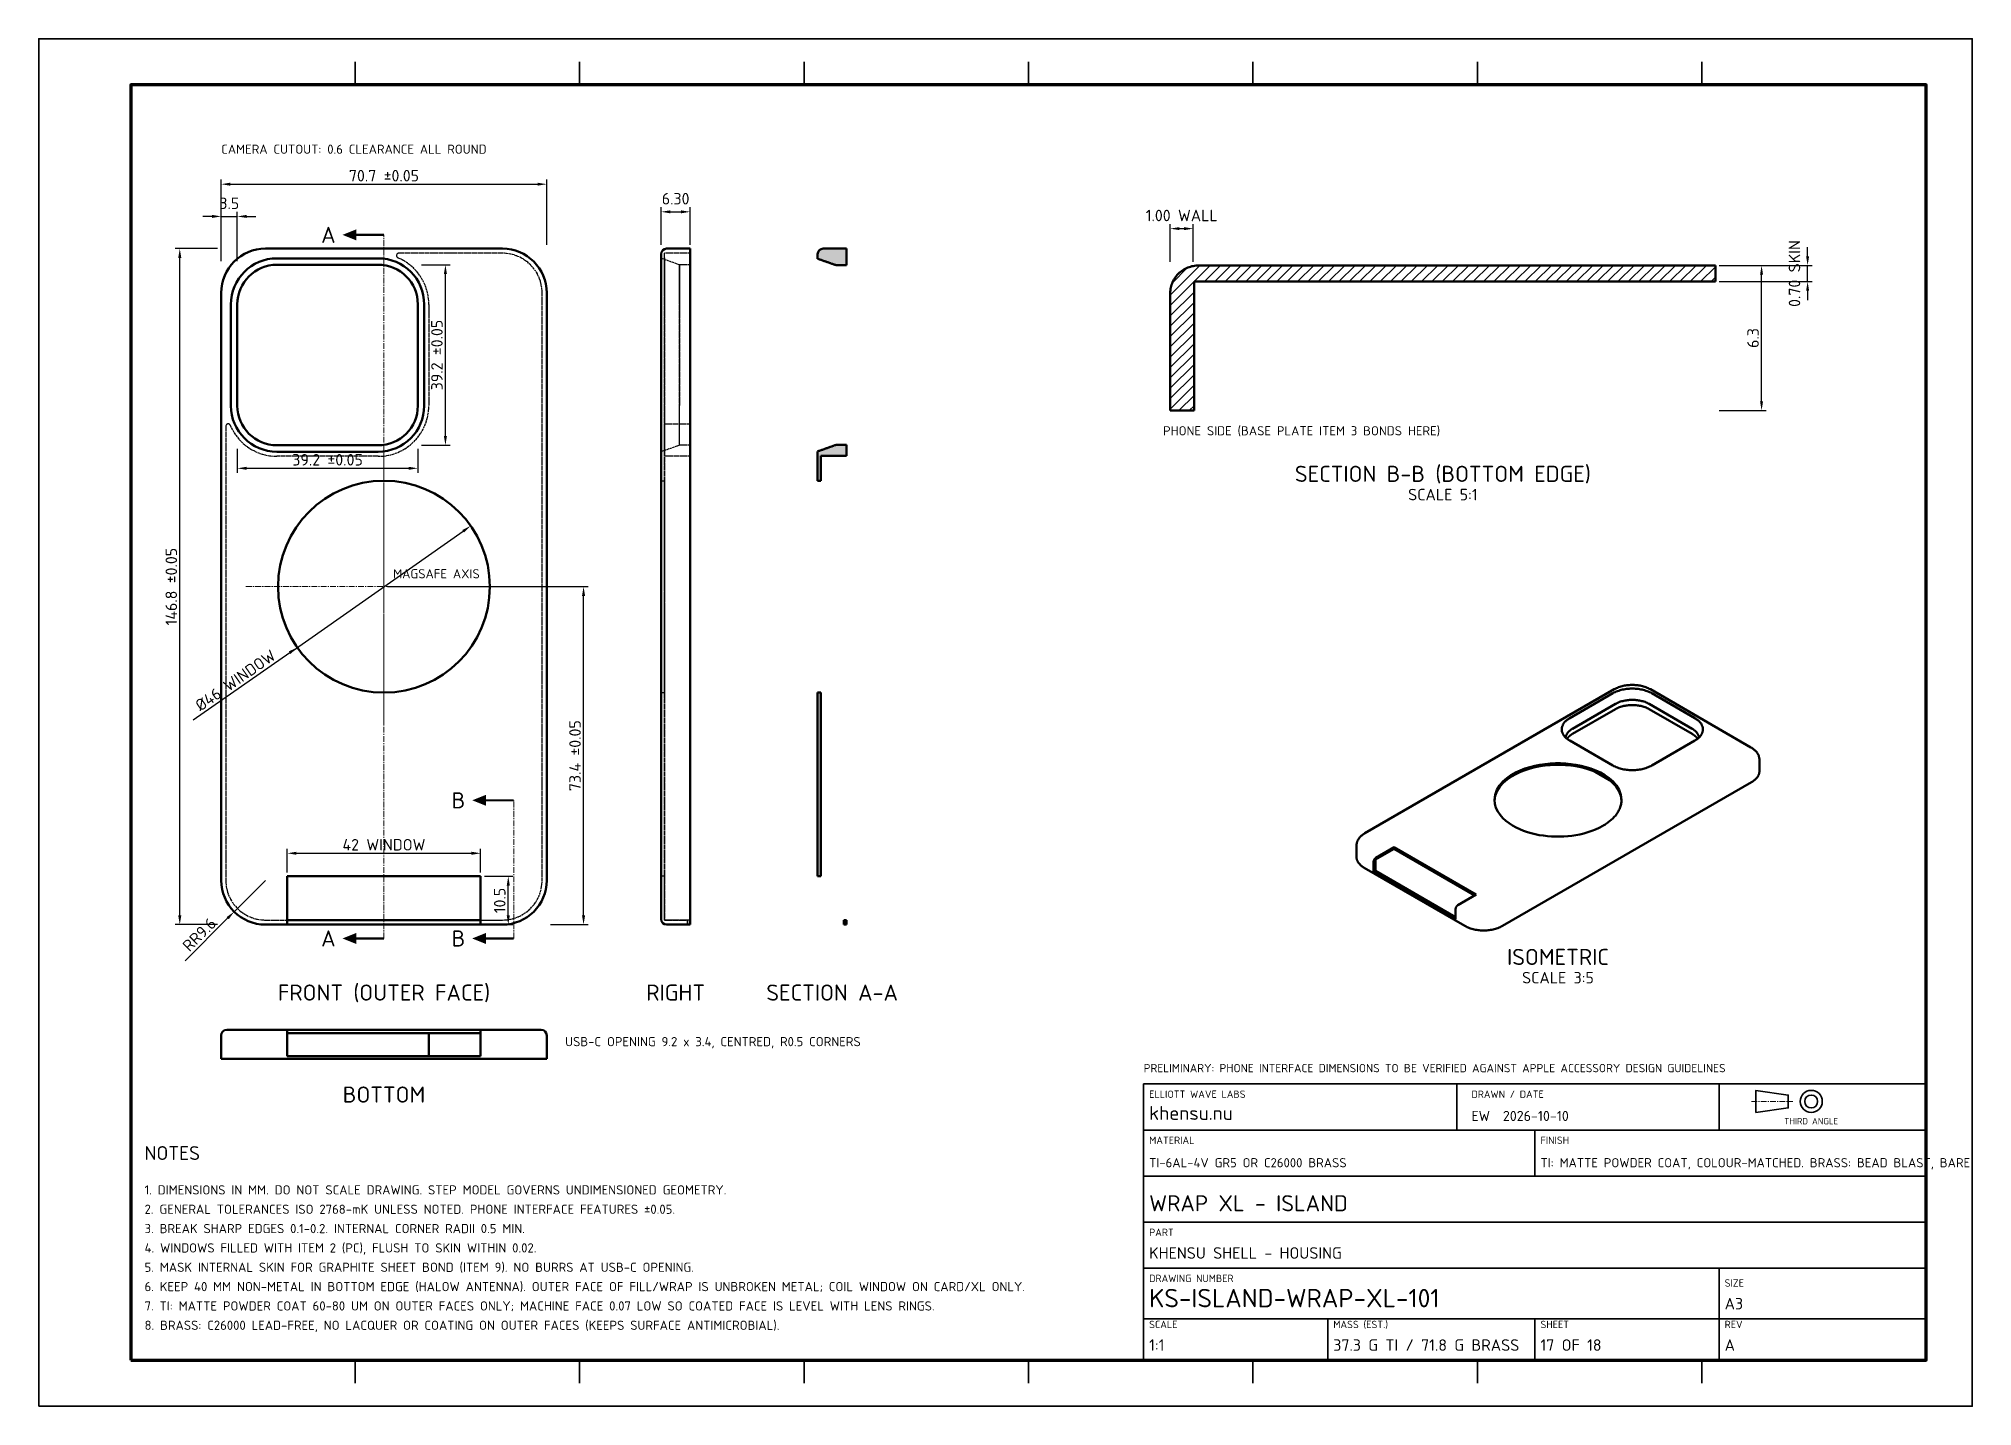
# Model space of a CAD drawing. Header units: millimetres. Extents: x 0 to 420, y 0 to 297.
import ezdxf
from ezdxf.enums import TextEntityAlignment as Align

# ---------------------------------------------------------------- set-up
doc = ezdxf.new("R2010")
doc.units = ezdxf.units.MM
doc.header["$LTSCALE"] = 0.4
doc.linetypes.add('CENTER', pattern=[5.08, 3.175, -0.635, 0.635, -0.635])
doc.linetypes.add('DASHED', pattern=[1.524, 1.27, -0.254])
for name, color, linetype, lineweight in [('BORDER', 7, 'CONTINUOUS', 70), ('CENTER', 1, 'CENTER', 18), ('DIM', 4, 'CONTINUOUS', 18), ('HATCH', 8, 'CONTINUOUS', 13), ('HIDDEN', 8, 'DASHED', 25), ('OUTLINE', 7, 'CONTINUOUS', 50), ('SECTION', 7, 'CONTINUOUS', 50), ('TEXT', 7, 'CONTINUOUS', 25), ('TITLE', 7, 'CONTINUOUS', 35)]:
    doc.layers.add(name, color=color, linetype=linetype, lineweight=lineweight)
doc.styles.add('KHENSU', font='isocpeur.ttf')
doc.dimstyles.new('KHENSU', dxfattribs={"dimtxt": 2.5, "dimasz": 2, "dimexe": 1, "dimexo": 0.8, "dimgap": 0.6, "dimtad": 1, "dimdsep": 46, "dimtxsty": 'KHENSU', "dimcen": -1.5, "dimclrd": 4, "dimclre": 4, "dimclrt": 7, "dimazin": 3, "dimtfac": 1, "dimtmove": 2, "dimatfit": 3})

msp = doc.modelspace()

# ---------------------------------------------------------------- texts
at = {"layer": 'TEXT', "style": 'KHENSU'}
for s, height, p in [('CAMERA CUTOUT: 0.6 CLEARANCE ALL ROUND', 2, (39.65, 271.4)), ('PHONE SIDE (BASE PLATE ITEM 3 BONDS HERE)', 2, (244.222, 210.25)), ('MAGSAFE AXIS', 2, (77, 179.2)), ('USB-C OPENING 9.2 x 3.4, CENTRED, R0.5 CORNERS', 2, (114.35, 77.6)), ('khensu.nu', 3, (241.2, 61.3)), ('EW  2026-10-10', 2.2, (311.2, 61.3)), ('NOTES', 3, (23, 52.6)), ('TI-6AL-4V GR5 OR C26000 BRASS', 2, (241.2, 51.3)), ('TI: MATTE POWDER COAT, COLOUR-MATCHED. BRASS: BEAD BLAST, BARE', 2, (326.2, 51.3)), ('1. DIMENSIONS IN MM. DO NOT SCALE DRAWING. STEP MODEL GOVERNS UNDIMENSIONED GEOMETRY.', 2, (23, 45.4)), ('2. GENERAL TOLERANCES ISO 2768-mK UNLESS NOTED. PHONE INTERFACE FEATURES %%p0.05.', 2, (23, 41.2)), ('WRAP XL - ISLAND', 3.5, (241.2, 41.3)), ('3. BREAK SHARP EDGES 0.1-0.2. INTERNAL CORNER RADII 0.5 MIN.', 2, (23, 37)), ('4. WINDOWS FILLED WITH ITEM 2 (PC), FLUSH TO SKIN WITHIN 0.02.', 2, (23, 32.8)), ('KHENSU SHELL - HOUSING', 2.5, (241.2, 31.3)), ('5. MASK INTERNAL SKIN FOR GRAPHITE SHEET BOND (ITEM 9). NO BURRS AT USB-C OPENING.', 2, (23, 28.6)), ('6. KEEP 40 MM NON-METAL IN BOTTOM EDGE (HALOW ANTENNA). OUTER FACE OF FILL/WRAP IS UNBROKEN METAL; COIL WINDOW ON CARD/XL ONLY.', 2, (23, 24.4)), ('KS-ISLAND-WRAP-XL-101', 4, (241.2, 20.3)), ('7. TI: MATTE POWDER COAT 60-80 UM ON OUTER FACES ONLY; MACHINE FACE 0.07 LOW SO COATED FACE IS LEVEL WITH LENS RINGS.', 2, (23, 20.2)), ('A3', 2.5, (366.2, 20.3)), ('8. BRASS: C26000 LEAD-FREE, NO LACQUER OR COATING ON OUTER FACES (KEEPS SURFACE ANTIMICROBIAL).', 2, (23, 16)), ('1:1', 2.5, (241.2, 11.3)), ('37.3 G TI / 71.8 G BRASS', 2.5, (281.2, 11.3)), ('17 OF 18', 2.5, (326.2, 11.3)), ('A', 2.5, (366.2, 11.3))]:
    msp.add_text(s, height=height, dxfattribs=at).set_placement(p, align=Align.BOTTOM_LEFT)
for s, p in [('A', (64.5, 254.4)), ('B', (92.675, 131.6)), ('A', (64.5, 101.6)), ('B', (92.675, 101.6))]:
    msp.add_text(s, height=3.5, dxfattribs=at).set_placement(p, align=Align.MIDDLE_RIGHT)
for s, height, p in [('SECTION B-B (BOTTOM EDGE)', 3.5, (305, 204.25)), ('SCALE 5:1', 2.5, (305, 199.25)), ('ISOMETRIC', 3.5, (330, 99.338)), ('SCALE 3:5', 2.5, (330, 94.338)), ('FRONT (OUTER FACE)', 3.5, (75, 91.6)), ('RIGHT', 3.5, (138.35, 91.6)), ('SECTION A-A', 3.5, (172.35, 91.6)), ('BOTTOM', 3.5, (75, 69.45))]:
    msp.add_text(s, height=height, dxfattribs=at).set_placement(p, align=Align.TOP_CENTER)
at = {"layer": 'TITLE', "style": 'KHENSU'}
for s, height, p in [('PRELIMINARY: PHONE INTERFACE DIMENSIONS TO BE VERIFIED AGAINST APPLE ACCESSORY DESIGN GUIDELINES', 1.8, (240, 72)), ('ELLIOTT WAVE LABS', 1.6, (241.2, 66.5)), ('DRAWN / DATE', 1.6, (311.2, 66.5)), ('MATERIAL', 1.6, (241.2, 56.5)), ('FINISH', 1.6, (326.2, 56.5)), ('PART', 1.6, (241.2, 36.5)), ('DRAWING NUMBER', 1.6, (241.2, 26.5)), ('SIZE', 1.6, (366.2, 25.5)), ('SCALE', 1.6, (241.2, 16.5)), ('MASS (EST.)', 1.6, (281.2, 16.5)), ('SHEET', 1.6, (326.2, 16.5)), ('REV', 1.6, (366.2, 16.5))]:
    msp.add_text(s, height=height, dxfattribs=at).set_placement(p, align=Align.BOTTOM_LEFT)
msp.add_text('THIRD ANGLE', height=1.4, dxfattribs=at).set_placement((385, 60.8), align=Align.BOTTOM_CENTER)

# ---------------------------------------------------------------- dimensions: what is measured, and where the dimension line sits
at = {"layer": 'DIM'}
for base, p1, p2, text, override in [((39.65, 265.4), (39.65, 251.4), (110.35, 251.4), '<> %%p0.05', {"dimlfac": 1}), ((135.2, 259.4), (135.2, 251.4), (141.5, 251.4), '6.30', {"dimlfac": 1}), ((245.778, 255.75), (245.778, 247.75), (250.778, 247.75), '1.00 WALL', {"dimlfac": 0.2}), ((43.15, 203.7), (43.15, 208.7), (82.35, 208.7), '<> %%p0.05', {"dimlfac": 1}), ((54, 120.1), (54, 115.1), (96, 115.1), '<> WINDOW', {"dimlfac": 1})]:
    msp.add_linear_dim(base=base, p1=p1, p2=p2, text=text, dimstyle='KHENSU', override=override, dxfattribs=at).render()
msp.add_linear_dim(base=(39.65, 258.4), p1=(39.65, 247.9), p2=(43.15, 247.9), dimstyle='KHENSU', override={"dimlfac": 1}, dxfattribs=at).render()
for base, p1, p2, text, override in [((384.222, 244.25), (364.222, 244.25), (364.222, 247.75), '0.70 SKIN', {"dimlfac": 0.2}), ((30.65, 104.6), (39.65, 104.6), (39.65, 251.4), '<> %%p0.05', {"dimlfac": 1}), ((88.35, 208.7), (82.35, 208.7), (82.35, 247.9), '<> %%p0.05', {"dimlfac": 1}), ((118.35, 104.6), (110.35, 104.6), (75, 178), '<> %%p0.05', {"dimlfac": 1})]:
    msp.add_linear_dim(base=base, p1=p1, p2=p2, angle=90, text=text, dimstyle='KHENSU', override=override, dxfattribs=at).render()
for base, p1, p2, override in [((374.222, 216.25), (364.222, 216.25), (364.222, 247.75), {"dimlfac": 0.2}), ((102, 104.6), (96, 104.6), (96, 115.1), {"dimlfac": 1})]:
    msp.add_linear_dim(base=base, p1=p1, p2=p2, angle=90, dimstyle='KHENSU', override=override, dxfattribs=at).render()
msp.add_diameter_dim_2p(p1=(93.84, 191.192), p2=(56.16, 164.808), text='<> WINDOW', dimstyle='KHENSU', override={"dimlfac": 1}, dxfattribs=at).render()
msp.add_radius_dim(center=(49.25, 114.2), mpoint=(42.462, 107.412), text='R<>', dimstyle='KHENSU', override={"dimlfac": 1}, dxfattribs=at).render()

# ---------------------------------------------------------------- hatches: boundary and pattern name
at = {"layer": 'HATCH'}
h = msp.add_hatch(color=8, dxfattribs=at)
h.dxf.hatch_style = 1
h.paths.add_polyline_path([(175.5, 247.809), (175.331, 247.809), (175.162, 247.809), (174.993, 247.809), (174.823, 247.809), (174.654, 247.809), (174.485, 247.809), (174.316, 247.809), (174.147, 247.809), (173.978, 247.809), (173.808, 247.809), (173.639, 247.809), (173.47, 247.809), (173.301, 247.809), (173.136, 247.831), (172.976, 247.888), (172.817, 247.944), (172.657, 248), (172.498, 248.056), (172.338, 248.113), (172.179, 248.169), (172.019, 248.225), (171.859, 248.281), (171.7, 248.338), (171.54, 248.394), (171.381, 248.45), (171.221, 248.506), (171.062, 248.562), (170.902, 248.619), (170.743, 248.675), (170.583, 248.731), (170.424, 248.787), (170.264, 248.843), (170.104, 248.899), (169.945, 248.956), (169.785, 249.012), (169.626, 249.068), (169.466, 249.124), (169.307, 249.18), (169.2, 249.274), (169.2, 249.443), (169.2, 249.612), (169.2, 249.781), (169.2, 249.95), (169.2, 250.12), (169.203, 250.289), (169.228, 250.456), (169.275, 250.618), (169.345, 250.772), (169.436, 250.914), (169.546, 251.043), (169.673, 251.155), (169.814, 251.247), (169.967, 251.319), (170.129, 251.369), (170.295, 251.395), (170.464, 251.4), (170.634, 251.4), (170.803, 251.4), (170.972, 251.4), (171.141, 251.4), (171.31, 251.4), (171.479, 251.4), (171.649, 251.4), (171.818, 251.4), (171.987, 251.4), (172.156, 251.4), (172.325, 251.4), (172.494, 251.4), (172.663, 251.4), (172.833, 251.4), (173.002, 251.4), (173.171, 251.4), (173.34, 251.4), (173.509, 251.4), (173.678, 251.4), (173.848, 251.4), (174.017, 251.4), (174.186, 251.4), (174.355, 251.4), (174.524, 251.4), (174.693, 251.4), (174.862, 251.4), (175.032, 251.4), (175.201, 251.4), (175.37, 251.4), (175.5, 251.361), (175.5, 251.192), (175.5, 251.023), (175.5, 250.853), (175.5, 250.684), (175.5, 250.515), (175.5, 250.346), (175.5, 250.177), (175.5, 250.008), (175.5, 249.839), (175.5, 249.669), (175.5, 249.5), (175.5, 249.331), (175.5, 249.162), (175.5, 248.993), (175.5, 248.824), (175.5, 248.654), (175.5, 248.485), (175.5, 248.316), (175.5, 248.147), (175.5, 247.978), (175.5, 247.809)])
h = msp.add_hatch(dxfattribs=at)
h.set_pattern_fill('ANSI31', color=8, scale=0.5)
h.paths.add_polyline_path([(364.222, 247.75), (364.222, 246.913), (364.222, 246.075), (364.222, 245.238), (364.222, 244.401), (363.535, 244.25), (362.697, 244.25), (361.86, 244.25), (361.023, 244.25), (360.185, 244.25), (359.348, 244.25), (358.511, 244.25), (357.673, 244.25), (356.836, 244.25), (355.998, 244.25), (355.161, 244.25), (354.324, 244.25), (353.486, 244.25), (352.649, 244.25), (351.812, 244.25), (350.974, 244.25), (350.137, 244.25), (349.3, 244.25), (348.462, 244.25), (347.625, 244.25), (346.787, 244.25), (345.95, 244.25), (345.113, 244.25), (344.275, 244.25), (343.438, 244.25), (342.601, 244.25), (341.763, 244.25), (340.926, 244.25), (340.088, 244.25), (339.251, 244.25), (338.414, 244.25), (337.576, 244.25), (336.739, 244.25), (335.902, 244.25), (335.064, 244.25), (334.227, 244.25), (333.39, 244.25), (332.552, 244.25), (331.715, 244.25), (330.877, 244.25), (330.04, 244.25), (329.203, 244.25), (328.365, 244.25), (327.528, 244.25), (326.691, 244.25), (325.853, 244.25), (325.016, 244.25), (324.178, 244.25), (323.341, 244.25), (322.504, 244.25), (321.666, 244.25), (320.829, 244.25), (319.992, 244.25), (319.154, 244.25), (318.317, 244.25), (317.479, 244.25), (316.642, 244.25), (315.805, 244.25), (314.967, 244.25), (314.13, 244.25), (313.293, 244.25), (312.455, 244.25), (311.618, 244.25), (310.781, 244.25), (309.943, 244.25), (309.106, 244.25), (308.268, 244.25), (307.431, 244.25), (306.594, 244.25), (305.756, 244.25), (304.919, 244.25), (304.082, 244.25), (303.244, 244.25), (302.407, 244.25), (301.569, 244.25), (300.732, 244.25), (299.895, 244.25), (299.057, 244.25), (298.22, 244.25), (297.383, 244.25), (296.545, 244.25), (295.708, 244.25), (294.87, 244.25), (294.033, 244.25), (293.196, 244.25), (292.358, 244.25), (291.521, 244.25), (290.684, 244.25), (289.846, 244.25), (289.009, 244.25), (288.172, 244.25), (287.334, 244.25), (286.497, 244.25), (285.659, 244.25), (284.822, 244.25), (283.985, 244.25), (283.147, 244.25), (282.31, 244.25), (281.473, 244.25), (280.635, 244.25), (279.798, 244.25), (278.96, 244.25), (278.123, 244.25), (277.286, 244.25), (276.448, 244.25), (275.611, 244.25), (274.774, 244.25), (273.936, 244.25), (273.099, 244.25), (272.261, 244.25), (271.424, 244.25), (270.587, 244.25), (269.749, 244.25), (268.912, 244.25), (268.075, 244.25), (267.237, 244.25), (266.4, 244.25), (265.563, 244.25), (264.725, 244.25), (263.888, 244.25), (263.05, 244.25), (262.213, 244.25), (261.376, 244.25), (260.538, 244.25), (259.701, 244.25), (258.864, 244.25), (258.026, 244.25), (257.189, 244.25), (256.351, 244.25), (255.514, 244.25), (254.677, 244.25), (253.839, 244.25), (253.002, 244.25), (252.165, 244.25), (251.327, 244.25), (250.967, 243.773), (250.967, 242.936), (250.967, 242.099), (250.967, 241.261), (250.967, 240.424), (250.967, 239.586), (250.967, 238.749), (250.967, 237.912), (250.967, 237.074), (250.967, 236.237), (250.967, 235.4), (250.967, 234.562), (250.967, 233.725), (250.967, 232.888), (250.967, 232.05), (250.967, 231.213), (250.967, 230.375), (250.967, 229.538), (250.967, 228.701), (250.967, 227.863), (250.967, 227.026), (250.967, 226.189), (250.967, 225.351), (250.967, 224.514), (250.967, 223.676), (250.967, 222.839), (250.967, 222.002), (250.967, 221.164), (250.967, 220.327), (250.967, 219.49), (250.967, 218.652), (250.967, 217.815), (250.967, 216.977), (250.857, 216.25), (250.019, 216.25), (249.182, 216.25), (248.345, 216.25), (247.507, 216.25), (246.67, 216.25), (245.832, 216.25), (245.778, 217.033), (245.778, 217.871), (245.778, 218.708), (245.778, 219.545), (245.778, 220.383), (245.778, 221.22), (245.778, 222.057), (245.778, 222.895), (245.778, 223.732), (245.778, 224.57), (245.778, 225.407), (245.778, 226.244), (245.778, 227.082), (245.778, 227.919), (245.778, 228.756), (245.778, 229.594), (245.778, 230.431), (245.778, 231.269), (245.778, 232.106), (245.778, 232.943), (245.778, 233.781), (245.778, 234.618), (245.778, 235.455), (245.778, 236.293), (245.778, 237.13), (245.778, 237.968), (245.778, 238.805), (245.778, 239.642), (245.778, 240.48), (245.778, 241.317), (245.792, 242.154), (245.911, 242.982), (246.146, 243.785), (246.493, 244.546), (246.944, 245.251), (247.489, 245.886), (248.116, 246.44), (248.812, 246.904), (249.564, 247.272), (250.358, 247.537), (251.179, 247.697), (252.014, 247.75), (252.851, 247.75), (253.689, 247.75), (254.526, 247.75), (255.364, 247.75), (256.201, 247.75), (257.038, 247.75), (257.876, 247.75), (258.713, 247.75), (259.55, 247.75), (260.388, 247.75), (261.225, 247.75), (262.063, 247.75), (262.9, 247.75), (263.737, 247.75), (264.575, 247.75), (265.412, 247.75), (266.249, 247.75), (267.087, 247.75), (267.924, 247.75), (268.761, 247.75), (269.599, 247.75), (270.436, 247.75), (271.274, 247.75), (272.111, 247.75), (272.948, 247.75), (273.786, 247.75), (274.623, 247.75), (275.46, 247.75), (276.298, 247.75), (277.135, 247.75), (277.973, 247.75), (278.81, 247.75), (279.647, 247.75), (280.485, 247.75), (281.322, 247.75), (282.159, 247.75), (282.997, 247.75), (283.834, 247.75), (284.672, 247.75), (285.509, 247.75), (286.346, 247.75), (287.184, 247.75), (288.021, 247.75), (288.858, 247.75), (289.696, 247.75), (290.533, 247.75), (291.37, 247.75), (292.208, 247.75), (293.045, 247.75), (293.883, 247.75), (294.72, 247.75), (295.557, 247.75), (296.395, 247.75), (297.232, 247.75), (298.069, 247.75), (298.907, 247.75), (299.744, 247.75), (300.582, 247.75), (301.419, 247.75), (302.256, 247.75), (303.094, 247.75), (303.931, 247.75), (304.768, 247.75), (305.606, 247.75), (306.443, 247.75), (307.281, 247.75), (308.118, 247.75), (308.955, 247.75), (309.793, 247.75), (310.63, 247.75), (311.467, 247.75), (312.305, 247.75), (313.142, 247.75), (313.979, 247.75), (314.817, 247.75), (315.654, 247.75), (316.492, 247.75), (317.329, 247.75), (318.166, 247.75), (319.004, 247.75), (319.841, 247.75), (320.678, 247.75), (321.516, 247.75), (322.353, 247.75), (323.191, 247.75), (324.028, 247.75), (324.865, 247.75), (325.703, 247.75), (326.54, 247.75), (327.377, 247.75), (328.215, 247.75), (329.052, 247.75), (329.89, 247.75), (330.727, 247.75), (331.564, 247.75), (332.402, 247.75), (333.239, 247.75), (334.076, 247.75), (334.914, 247.75), (335.751, 247.75), (336.588, 247.75), (337.426, 247.75), (338.263, 247.75), (339.101, 247.75), (339.938, 247.75), (340.775, 247.75), (341.613, 247.75), (342.45, 247.75), (343.287, 247.75), (344.125, 247.75), (344.962, 247.75), (345.8, 247.75), (346.637, 247.75), (347.474, 247.75), (348.312, 247.75), (349.149, 247.75), (349.986, 247.75), (350.824, 247.75), (351.661, 247.75), (352.498, 247.75), (353.336, 247.75), (354.173, 247.75), (355.011, 247.75), (355.848, 247.75), (356.685, 247.75), (357.523, 247.75), (358.36, 247.75), (359.197, 247.75), (360.035, 247.75), (360.872, 247.75), (361.71, 247.75), (362.547, 247.75), (363.384, 247.75), (364.222, 247.75)])
h = msp.add_hatch(color=8, dxfattribs=at)
h.dxf.hatch_style = 1
h.paths.add_polyline_path([(175.5, 206.375), (175.332, 206.375), (175.164, 206.375), (174.997, 206.375), (174.829, 206.375), (174.661, 206.375), (174.493, 206.375), (174.325, 206.375), (174.158, 206.375), (173.99, 206.375), (173.822, 206.375), (173.654, 206.375), (173.486, 206.375), (173.319, 206.375), (173.151, 206.375), (172.983, 206.375), (172.815, 206.375), (172.648, 206.375), (172.48, 206.375), (172.312, 206.375), (172.144, 206.375), (171.976, 206.375), (171.809, 206.375), (171.641, 206.375), (171.473, 206.375), (171.305, 206.375), (171.137, 206.375), (170.97, 206.375), (170.802, 206.375), (170.634, 206.375), (170.466, 206.375), (170.298, 206.375), (170.131, 206.375), (169.963, 206.375), (169.9, 206.27), (169.9, 206.102), (169.9, 205.935), (169.9, 205.767), (169.9, 205.599), (169.9, 205.431), (169.9, 205.263), (169.9, 205.096), (169.9, 204.928), (169.9, 204.76), (169.9, 204.592), (169.9, 204.424), (169.9, 204.257), (169.9, 204.089), (169.9, 203.921), (169.9, 203.753), (169.9, 203.586), (169.9, 203.418), (169.9, 203.25), (169.9, 203.082), (169.9, 202.914), (169.9, 202.747), (169.9, 202.579), (169.9, 202.411), (169.9, 202.243), (169.9, 202.075), (169.9, 201.908), (169.9, 201.74), (169.9, 201.572), (169.9, 201.404), (169.9, 201.236), (169.9, 201.069), (169.801, 201), (169.633, 201), (169.465, 201), (169.297, 201), (169.2, 201.07), (169.2, 201.238), (169.2, 201.406), (169.2, 201.574), (169.2, 201.741), (169.2, 201.909), (169.2, 202.077), (169.2, 202.245), (169.2, 202.413), (169.2, 202.58), (169.2, 202.748), (169.2, 202.916), (169.2, 203.084), (169.2, 203.252), (169.2, 203.419), (169.2, 203.587), (169.2, 203.755), (169.2, 203.923), (169.2, 204.091), (169.2, 204.258), (169.2, 204.426), (169.2, 204.594), (169.2, 204.762), (169.2, 204.93), (169.2, 205.097), (169.2, 205.265), (169.2, 205.433), (169.2, 205.601), (169.2, 205.769), (169.2, 205.936), (169.2, 206.104), (169.2, 206.272), (169.2, 206.44), (169.2, 206.607), (169.2, 206.775), (169.2, 206.943), (169.2, 207.111), (169.2, 207.279), (169.26, 207.404), (169.419, 207.459), (169.577, 207.515), (169.735, 207.571), (169.894, 207.626), (170.052, 207.682), (170.21, 207.738), (170.368, 207.794), (170.527, 207.849), (170.685, 207.905), (170.843, 207.961), (171.001, 208.016), (171.16, 208.072), (171.318, 208.128), (171.476, 208.184), (171.635, 208.239), (171.793, 208.295), (171.951, 208.351), (172.109, 208.407), (172.268, 208.463), (172.426, 208.518), (172.584, 208.574), (172.742, 208.63), (172.901, 208.686), (173.059, 208.742), (173.218, 208.791), (173.386, 208.791), (173.554, 208.791), (173.721, 208.791), (173.889, 208.791), (174.057, 208.791), (174.225, 208.791), (174.393, 208.791), (174.56, 208.791), (174.728, 208.791), (174.896, 208.791), (175.064, 208.791), (175.232, 208.791), (175.399, 208.791), (175.5, 208.724), (175.5, 208.556), (175.5, 208.389), (175.5, 208.221), (175.5, 208.053), (175.5, 207.885), (175.5, 207.717), (175.5, 207.55), (175.5, 207.382), (175.5, 207.214), (175.5, 207.046), (175.5, 206.879), (175.5, 206.711), (175.5, 206.543), (175.5, 206.375)])
h = msp.add_hatch(color=8, dxfattribs=at)
h.dxf.hatch_style = 1
h.paths.add_polyline_path([(169.2, 115.1), (169.2, 115.267), (169.2, 115.434), (169.2, 115.601), (169.2, 115.768), (169.2, 115.935), (169.2, 116.102), (169.2, 116.27), (169.2, 116.437), (169.2, 116.604), (169.2, 116.771), (169.2, 116.938), (169.2, 117.105), (169.2, 117.272), (169.2, 117.439), (169.2, 117.606), (169.2, 117.773), (169.2, 117.94), (169.2, 118.107), (169.2, 118.274), (169.2, 118.442), (169.2, 118.609), (169.2, 118.776), (169.2, 118.943), (169.2, 119.11), (169.2, 119.277), (169.2, 119.444), (169.2, 119.611), (169.2, 119.778), (169.2, 119.945), (169.2, 120.112), (169.2, 120.279), (169.2, 120.447), (169.2, 120.614), (169.2, 120.781), (169.2, 120.948), (169.2, 121.115), (169.2, 121.282), (169.2, 121.449), (169.2, 121.616), (169.2, 121.783), (169.2, 121.95), (169.2, 122.117), (169.2, 122.284), (169.2, 122.451), (169.2, 122.619), (169.2, 122.786), (169.2, 122.953), (169.2, 123.12), (169.2, 123.287), (169.2, 123.454), (169.2, 123.621), (169.2, 123.788), (169.2, 123.955), (169.2, 124.122), (169.2, 124.289), (169.2, 124.456), (169.2, 124.623), (169.2, 124.791), (169.2, 124.958), (169.2, 125.125), (169.2, 125.292), (169.2, 125.459), (169.2, 125.626), (169.2, 125.793), (169.2, 125.96), (169.2, 126.127), (169.2, 126.294), (169.2, 126.461), (169.2, 126.628), (169.2, 126.795), (169.2, 126.963), (169.2, 127.13), (169.2, 127.297), (169.2, 127.464), (169.2, 127.631), (169.2, 127.798), (169.2, 127.965), (169.2, 128.132), (169.2, 128.299), (169.2, 128.466), (169.2, 128.633), (169.2, 128.8), (169.2, 128.967), (169.2, 129.135), (169.2, 129.302), (169.2, 129.469), (169.2, 129.636), (169.2, 129.803), (169.2, 129.97), (169.2, 130.137), (169.2, 130.304), (169.2, 130.471), (169.2, 130.638), (169.2, 130.805), (169.2, 130.972), (169.2, 131.14), (169.2, 131.307), (169.2, 131.474), (169.2, 131.641), (169.2, 131.808), (169.2, 131.975), (169.2, 132.142), (169.2, 132.309), (169.2, 132.476), (169.2, 132.643), (169.2, 132.81), (169.2, 132.977), (169.2, 133.144), (169.2, 133.312), (169.2, 133.479), (169.2, 133.646), (169.2, 133.813), (169.2, 133.98), (169.2, 134.147), (169.2, 134.314), (169.2, 134.481), (169.2, 134.648), (169.2, 134.815), (169.2, 134.982), (169.2, 135.149), (169.2, 135.316), (169.2, 135.484), (169.2, 135.651), (169.2, 135.818), (169.2, 135.985), (169.2, 136.152), (169.2, 136.319), (169.2, 136.486), (169.2, 136.653), (169.2, 136.82), (169.2, 136.987), (169.2, 137.154), (169.2, 137.321), (169.2, 137.488), (169.2, 137.656), (169.2, 137.823), (169.2, 137.99), (169.2, 138.157), (169.2, 138.324), (169.2, 138.491), (169.2, 138.658), (169.2, 138.825), (169.2, 138.992), (169.2, 139.159), (169.2, 139.326), (169.2, 139.493), (169.2, 139.66), (169.2, 139.828), (169.2, 139.995), (169.2, 140.162), (169.2, 140.329), (169.2, 140.496), (169.2, 140.663), (169.2, 140.83), (169.2, 140.997), (169.2, 141.164), (169.2, 141.331), (169.2, 141.498), (169.2, 141.665), (169.2, 141.833), (169.2, 142), (169.2, 142.167), (169.2, 142.334), (169.2, 142.501), (169.2, 142.668), (169.2, 142.835), (169.2, 143.002), (169.2, 143.169), (169.2, 143.336), (169.2, 143.503), (169.2, 143.67), (169.2, 143.837), (169.2, 144.005), (169.2, 144.172), (169.2, 144.339), (169.2, 144.506), (169.2, 144.673), (169.2, 144.84), (169.2, 145.007), (169.2, 145.174), (169.2, 145.341), (169.2, 145.508), (169.2, 145.675), (169.2, 145.842), (169.2, 146.009), (169.2, 146.177), (169.2, 146.344), (169.2, 146.511), (169.2, 146.678), (169.2, 146.845), (169.2, 147.012), (169.2, 147.179), (169.2, 147.346), (169.2, 147.513), (169.2, 147.68), (169.2, 147.847), (169.2, 148.014), (169.2, 148.181), (169.2, 148.349), (169.2, 148.516), (169.2, 148.683), (169.2, 148.85), (169.2, 149.017), (169.2, 149.184), (169.2, 149.351), (169.2, 149.518), (169.2, 149.685), (169.2, 149.852), (169.2, 150.019), (169.2, 150.186), (169.2, 150.353), (169.2, 150.521), (169.2, 150.688), (169.2, 150.855), (169.2, 151.022), (169.2, 151.189), (169.2, 151.356), (169.2, 151.523), (169.2, 151.69), (169.2, 151.857), (169.2, 152.024), (169.2, 152.191), (169.2, 152.358), (169.2, 152.526), (169.2, 152.693), (169.2, 152.86), (169.2, 153.027), (169.2, 153.194), (169.2, 153.361), (169.2, 153.528), (169.2, 153.695), (169.2, 153.862), (169.2, 154.029), (169.2, 154.196), (169.2, 154.363), (169.2, 154.53), (169.2, 154.698), (169.2, 154.865), (169.232, 155), (169.399, 155), (169.566, 155), (169.733, 155), (169.9, 155), (169.9, 154.833), (169.9, 154.666), (169.9, 154.499), (169.9, 154.332), (169.9, 154.165), (169.9, 153.998), (169.9, 153.83), (169.9, 153.663), (169.9, 153.496), (169.9, 153.329), (169.9, 153.162), (169.9, 152.995), (169.9, 152.828), (169.9, 152.661), (169.9, 152.494), (169.9, 152.327), (169.9, 152.16), (169.9, 151.993), (169.9, 151.826), (169.9, 151.658), (169.9, 151.491), (169.9, 151.324), (169.9, 151.157), (169.9, 150.99), (169.9, 150.823), (169.9, 150.656), (169.9, 150.489), (169.9, 150.322), (169.9, 150.155), (169.9, 149.988), (169.9, 149.821), (169.9, 149.653), (169.9, 149.486), (169.9, 149.319), (169.9, 149.152), (169.9, 148.985), (169.9, 148.818), (169.9, 148.651), (169.9, 148.484), (169.9, 148.317), (169.9, 148.15), (169.9, 147.983), (169.9, 147.816), (169.9, 147.649), (169.9, 147.481), (169.9, 147.314), (169.9, 147.147), (169.9, 146.98), (169.9, 146.813), (169.9, 146.646), (169.9, 146.479), (169.9, 146.312), (169.9, 146.145), (169.9, 145.978), (169.9, 145.811), (169.9, 145.644), (169.9, 145.477), (169.9, 145.309), (169.9, 145.142), (169.9, 144.975), (169.9, 144.808), (169.9, 144.641), (169.9, 144.474), (169.9, 144.307), (169.9, 144.14), (169.9, 143.973), (169.9, 143.806), (169.9, 143.639), (169.9, 143.472), (169.9, 143.305), (169.9, 143.137), (169.9, 142.97), (169.9, 142.803), (169.9, 142.636), (169.9, 142.469), (169.9, 142.302), (169.9, 142.135), (169.9, 141.968), (169.9, 141.801), (169.9, 141.634), (169.9, 141.467), (169.9, 141.3), (169.9, 141.133), (169.9, 140.965), (169.9, 140.798), (169.9, 140.631), (169.9, 140.464), (169.9, 140.297), (169.9, 140.13), (169.9, 139.963), (169.9, 139.796), (169.9, 139.629), (169.9, 139.462), (169.9, 139.295), (169.9, 139.128), (169.9, 138.96), (169.9, 138.793), (169.9, 138.626), (169.9, 138.459), (169.9, 138.292), (169.9, 138.125), (169.9, 137.958), (169.9, 137.791), (169.9, 137.624), (169.9, 137.457), (169.9, 137.29), (169.9, 137.123), (169.9, 136.956), (169.9, 136.788), (169.9, 136.621), (169.9, 136.454), (169.9, 136.287), (169.9, 136.12), (169.9, 135.953), (169.9, 135.786), (169.9, 135.619), (169.9, 135.452), (169.9, 135.285), (169.9, 135.118), (169.9, 134.951), (169.9, 134.784), (169.9, 134.616), (169.9, 134.449), (169.9, 134.282), (169.9, 134.115), (169.9, 133.948), (169.9, 133.781), (169.9, 133.614), (169.9, 133.447), (169.9, 133.28), (169.9, 133.113), (169.9, 132.946), (169.9, 132.779), (169.9, 132.612), (169.9, 132.444), (169.9, 132.277), (169.9, 132.11), (169.9, 131.943), (169.9, 131.776), (169.9, 131.609), (169.9, 131.442), (169.9, 131.275), (169.9, 131.108), (169.9, 130.941), (169.9, 130.774), (169.9, 130.607), (169.9, 130.44), (169.9, 130.272), (169.9, 130.105), (169.9, 129.938), (169.9, 129.771), (169.9, 129.604), (169.9, 129.437), (169.9, 129.27), (169.9, 129.103), (169.9, 128.936), (169.9, 128.769), (169.9, 128.602), (169.9, 128.435), (169.9, 128.267), (169.9, 128.1), (169.9, 127.933), (169.9, 127.766), (169.9, 127.599), (169.9, 127.432), (169.9, 127.265), (169.9, 127.098), (169.9, 126.931), (169.9, 126.764), (169.9, 126.597), (169.9, 126.43), (169.9, 126.263), (169.9, 126.095), (169.9, 125.928), (169.9, 125.761), (169.9, 125.594), (169.9, 125.427), (169.9, 125.26), (169.9, 125.093), (169.9, 124.926), (169.9, 124.759), (169.9, 124.592), (169.9, 124.425), (169.9, 124.258), (169.9, 124.091), (169.9, 123.923), (169.9, 123.756), (169.9, 123.589), (169.9, 123.422), (169.9, 123.255), (169.9, 123.088), (169.9, 122.921), (169.9, 122.754), (169.9, 122.587), (169.9, 122.42), (169.9, 122.253), (169.9, 122.086), (169.9, 121.919), (169.9, 121.751), (169.9, 121.584), (169.9, 121.417), (169.9, 121.25), (169.9, 121.083), (169.9, 120.916), (169.9, 120.749), (169.9, 120.582), (169.9, 120.415), (169.9, 120.248), (169.9, 120.081), (169.9, 119.914), (169.9, 119.747), (169.9, 119.579), (169.9, 119.412), (169.9, 119.245), (169.9, 119.078), (169.9, 118.911), (169.9, 118.744), (169.9, 118.577), (169.9, 118.41), (169.9, 118.243), (169.9, 118.076), (169.9, 117.909), (169.9, 117.742), (169.9, 117.574), (169.9, 117.407), (169.9, 117.24), (169.9, 117.073), (169.9, 116.906), (169.9, 116.739), (169.9, 116.572), (169.9, 116.405), (169.9, 116.238), (169.9, 116.071), (169.9, 115.904), (169.9, 115.737), (169.9, 115.57), (169.9, 115.402), (169.9, 115.235), (169.868, 115.1), (169.701, 115.1), (169.534, 115.1), (169.367, 115.1), (169.2, 115.1)])
h = msp.add_hatch(color=8, dxfattribs=at)
h.dxf.hatch_style = 1
h.paths.add_polyline_path([(174.9, 104.6), (174.9, 104.668), (174.9, 104.736), (174.9, 104.804), (174.9, 104.872), (174.9, 104.94), (174.9, 105.009), (174.9, 105.077), (174.9, 105.145), (174.9, 105.213), (174.9, 105.281), (174.9, 105.349), (174.9, 105.417), (174.9, 105.485), (174.9, 105.553), (174.921, 105.6), (174.989, 105.6), (175.057, 105.6), (175.126, 105.6), (175.194, 105.6), (175.262, 105.6), (175.33, 105.6), (175.398, 105.6), (175.466, 105.6), (175.5, 105.566), (175.5, 105.498), (175.5, 105.43), (175.5, 105.362), (175.5, 105.294), (175.5, 105.226), (175.5, 105.157), (175.5, 105.089), (175.5, 105.021), (175.5, 104.953), (175.5, 104.885), (175.5, 104.817), (175.5, 104.749), (175.5, 104.681), (175.5, 104.613), (175.445, 104.6), (175.377, 104.6), (175.309, 104.6), (175.24, 104.6), (175.172, 104.6), (175.104, 104.6), (175.036, 104.6), (174.968, 104.6), (174.9, 104.6)])

# ---------------------------------------------------------------- linework, layer by layer
at = {"layer": 'BORDER'}
msp.add_lwpolyline([(20, 10), (410, 10), (410, 287), (20, 287)], close=True, dxfattribs=at)
at = {"layer": 'CENTER'}
for p, q in [((75, 101.6), (75, 254.4)), ((75, 148), (75, 208)), ((45, 178), (105, 178)), ((103.175, 101.6), (103.175, 131.6)), ((372, 66.2), (381, 66.2))]:
    msp.add_line(p, q, dxfattribs=at)
at = {"layer": 'HIDDEN'}
for p, q in [((100.75, 251.4), (49.25, 251.4)), ((73.75, 247.9), (51.75, 247.9)), ((100.75, 250.4), (78.2, 250.4)), ((100.75, 250.4), (78.2, 250.4)), ((139.2, 247.9), (135.2, 249.296)), ((139.2, 247.9), (135.2, 249.296)), ((141.5, 250.4), (135.9, 250.4)), ((141.5, 250.4), (135.9, 250.4)), ((141.5, 251.4), (136.4, 251.4)), ((141.5, 247.9), (139.2, 247.9)), ((141.5, 247.9), (139.2, 247.9)), ((39.65, 241.8), (39.65, 114.2)), ((109.35, 114.2), (109.35, 241.8)), ((109.35, 114.2), (109.35, 241.8)), ((110.35, 114.2), (110.35, 241.8)), ((135.2, 241.8), (135.2, 114.2)), ((135.9, 114.2), (135.9, 241.8)), ((141.5, 241.8), (141.5, 114.2)), ((141.5, 114.2), (141.5, 241.8)), ((43.15, 239.3), (43.15, 217.3)), ((82.35, 217.3), (82.35, 239.3)), ((84.746, 239.3), (84.746, 217.3)), ((84.746, 239.3), (84.746, 217.3)), ((135.2, 239.3), (135.2, 217.3)), ((135.2, 217.3), (135.2, 239.3)), ((135.9, 239.3), (135.9, 217.3)), ((139.2, 239.3), (139.2, 217.3)), ((139.2, 217.3), (139.2, 239.3)), ((141.5, 239.3), (141.5, 217.3)), ((141.5, 217.3), (141.5, 239.3)), ((141.5, 239.3), (141.5, 217.3)), ((40.65, 212.85), (40.65, 114.2)), ((40.65, 212.85), (40.65, 114.2)), ((135.9, 213.35), (141.5, 213.35)), ((135.9, 212.85), (135.9, 114.2)), ((141.5, 212.85), (141.5, 114.2)), ((51.75, 208.7), (73.75, 208.7)), ((73.75, 206.304), (51.75, 206.304)), ((73.75, 206.304), (51.75, 206.304)), ((139.2, 208.7), (135.2, 207.304)), ((139.2, 208.7), (135.2, 207.304)), ((141.5, 206.304), (135.9, 206.304)), ((141.5, 206.304), (135.9, 206.304)), ((141.5, 208.7), (139.2, 208.7)), ((141.5, 208.7), (139.2, 208.7)), ((135.2, 201), (135.9, 201)), ((135.2, 155), (135.9, 155)), ((54, 105.6), (54, 115.1)), ((54, 115.1), (96, 115.1)), ((96, 115.1), (96, 105.6)), ((135.9, 115.1), (135.2, 115.1)), ((135.2, 115.1), (135.2, 105.8)), ((135.2, 105.8), (135.2, 115.1)), ((135.9, 115.1), (135.2, 115.1)), ((135.9, 115.1), (135.9, 105.6)), ((135.9, 105.6), (135.9, 115.1)), ((49.25, 105.6), (100.75, 105.6)), ((49.25, 105.6), (54, 105.6)), ((54, 105.6), (54, 104.6)), ((96, 104.6), (96, 105.6)), ((96, 105.6), (100.75, 105.6)), ((140.9, 105.6), (135.9, 105.6)), ((135.9, 105.6), (140.9, 105.6)), ((141.5, 105.6), (135.9, 105.6)), ((141.5, 105.6), (135.9, 105.6)), ((140.9, 104.6), (140.9, 105.6)), ((140.9, 105.6), (140.9, 104.6)), ((49.25, 104.6), (100.75, 104.6)), ((140.9, 104.6), (136.4, 104.6)), ((140.9, 104.6), (136.4, 104.6))]:
    msp.add_line(p, q, dxfattribs=at)
for points in [[(135.2, 249.296), (135.2, 249.054), (135.2, 248.813), (135.2, 248.571), (135.2, 248.329), (135.2, 248.087), (135.2, 247.845), (135.2, 247.603), (135.2, 247.362), (135.2, 247.12), (135.2, 246.878), (135.2, 246.636), (135.2, 246.394), (135.2, 246.153), (135.2, 245.911), (135.2, 245.669), (135.2, 245.427), (135.2, 245.185), (135.2, 244.944), (135.2, 244.702), (135.2, 244.46), (135.2, 244.218), (135.2, 243.976), (135.2, 243.734), (135.2, 243.493), (135.2, 243.251), (135.2, 243.009), (135.2, 242.767), (135.2, 242.525), (135.2, 242.284), (135.2, 242.042), (135.2, 241.8)], [(135.9, 241.8), (135.9, 242.077), (135.9, 242.355), (135.9, 242.632), (135.9, 242.91), (135.9, 243.187), (135.9, 243.465), (135.9, 243.742), (135.9, 244.019), (135.9, 244.297), (135.9, 244.574), (135.9, 244.852), (135.9, 245.129), (135.9, 245.406), (135.9, 245.684), (135.9, 245.961), (135.9, 246.239), (135.9, 246.516), (135.9, 246.794), (135.9, 247.071), (135.9, 247.348), (135.9, 247.626), (135.9, 247.903), (135.9, 248.181), (135.9, 248.458), (135.9, 248.735), (135.9, 249.013), (135.9, 249.29), (135.9, 249.568), (135.9, 249.845), (135.9, 250.123), (135.9, 250.4)], [(135.9, 249.439), (135.9, 249.47), (135.9, 249.501), (135.9, 249.532), (135.9, 249.563), (135.9, 249.594), (135.9, 249.625), (135.9, 249.656), (135.9, 249.687), (135.9, 249.718), (135.9, 249.749), (135.9, 249.78), (135.9, 249.811), (135.9, 249.842), (135.9, 249.873), (135.9, 249.904), (135.9, 249.935), (135.9, 249.966), (135.9, 249.997), (135.9, 250.028), (135.9, 250.059), (135.9, 250.09), (135.9, 250.121), (135.9, 250.152), (135.9, 250.183), (135.9, 250.214), (135.9, 250.245), (135.9, 250.276), (135.9, 250.307), (135.9, 250.338), (135.9, 250.369), (135.9, 250.4)], [(135.9, 249.439), (135.9, 249.112), (135.9, 248.785), (135.9, 248.458), (135.9, 248.131), (135.9, 247.804), (135.9, 247.477), (135.9, 247.15), (135.9, 246.822), (135.9, 246.495), (135.9, 246.168), (135.9, 245.841), (135.9, 245.514), (135.9, 245.187), (135.9, 244.86), (135.9, 244.533), (135.9, 244.206), (135.9, 243.879), (135.9, 243.552), (135.9, 243.225), (135.9, 242.898), (135.9, 242.571), (135.9, 242.244), (135.9, 241.917), (135.9, 241.589), (135.9, 241.262), (135.9, 240.935), (135.9, 240.608), (135.9, 240.281), (135.9, 239.954), (135.9, 239.627), (135.9, 239.3)], [(139.2, 247.9), (139.2, 247.623), (139.2, 247.345), (139.2, 247.068), (139.2, 246.79), (139.2, 246.513), (139.2, 246.235), (139.2, 245.958), (139.2, 245.681), (139.2, 245.403), (139.2, 245.126), (139.2, 244.848), (139.2, 244.571), (139.2, 244.294), (139.2, 244.016), (139.2, 243.739), (139.2, 243.461), (139.2, 243.184), (139.2, 242.906), (139.2, 242.629), (139.2, 242.352), (139.2, 242.074), (139.2, 241.797), (139.2, 241.519), (139.2, 241.242), (139.2, 240.965), (139.2, 240.687), (139.2, 240.41), (139.2, 240.132), (139.2, 239.855), (139.2, 239.577), (139.2, 239.3)], [(139.2, 239.3), (139.2, 239.577), (139.2, 239.855), (139.2, 240.132), (139.2, 240.41), (139.2, 240.687), (139.2, 240.965), (139.2, 241.242), (139.2, 241.519), (139.2, 241.797), (139.2, 242.074), (139.2, 242.352), (139.2, 242.629), (139.2, 242.906), (139.2, 243.184), (139.2, 243.461), (139.2, 243.739), (139.2, 244.016), (139.2, 244.294), (139.2, 244.571), (139.2, 244.848), (139.2, 245.126), (139.2, 245.403), (139.2, 245.681), (139.2, 245.958), (139.2, 246.235), (139.2, 246.513), (139.2, 246.79), (139.2, 247.068), (139.2, 247.345), (139.2, 247.623), (139.2, 247.9)], [(141.5, 251.4), (141.5, 251.09), (141.5, 250.781), (141.5, 250.471), (141.5, 250.161), (141.5, 249.852), (141.5, 249.542), (141.5, 249.232), (141.5, 248.923), (141.5, 248.613), (141.5, 248.303), (141.5, 247.994), (141.5, 247.684), (141.5, 247.374), (141.5, 247.065), (141.5, 246.755), (141.5, 246.445), (141.5, 246.135), (141.5, 245.826), (141.5, 245.516), (141.5, 245.206), (141.5, 244.897), (141.5, 244.587), (141.5, 244.277), (141.5, 243.968), (141.5, 243.658), (141.5, 243.348), (141.5, 243.039), (141.5, 242.729), (141.5, 242.419), (141.5, 242.11), (141.5, 241.8)], [(141.5, 241.8), (141.5, 242.077), (141.5, 242.355), (141.5, 242.632), (141.5, 242.91), (141.5, 243.187), (141.5, 243.465), (141.5, 243.742), (141.5, 244.019), (141.5, 244.297), (141.5, 244.574), (141.5, 244.852), (141.5, 245.129), (141.5, 245.406), (141.5, 245.684), (141.5, 245.961), (141.5, 246.239), (141.5, 246.516), (141.5, 246.794), (141.5, 247.071), (141.5, 247.348), (141.5, 247.626), (141.5, 247.903), (141.5, 248.181), (141.5, 248.458), (141.5, 248.735), (141.5, 249.013), (141.5, 249.29), (141.5, 249.568), (141.5, 249.845), (141.5, 250.123), (141.5, 250.4)], [(141.5, 249.439), (141.5, 249.47), (141.5, 249.501), (141.5, 249.532), (141.5, 249.563), (141.5, 249.594), (141.5, 249.625), (141.5, 249.656), (141.5, 249.687), (141.5, 249.718), (141.5, 249.749), (141.5, 249.78), (141.5, 249.811), (141.5, 249.842), (141.5, 249.873), (141.5, 249.904), (141.5, 249.935), (141.5, 249.966), (141.5, 249.997), (141.5, 250.028), (141.5, 250.059), (141.5, 250.09), (141.5, 250.121), (141.5, 250.152), (141.5, 250.183), (141.5, 250.214), (141.5, 250.245), (141.5, 250.276), (141.5, 250.307), (141.5, 250.338), (141.5, 250.369), (141.5, 250.4)], [(141.5, 249.439), (141.5, 249.112), (141.5, 248.785), (141.5, 248.458), (141.5, 248.131), (141.5, 247.804), (141.5, 247.477), (141.5, 247.15), (141.5, 246.822), (141.5, 246.495), (141.5, 246.168), (141.5, 245.841), (141.5, 245.514), (141.5, 245.187), (141.5, 244.86), (141.5, 244.533), (141.5, 244.206), (141.5, 243.879), (141.5, 243.552), (141.5, 243.225), (141.5, 242.898), (141.5, 242.571), (141.5, 242.244), (141.5, 241.917), (141.5, 241.589), (141.5, 241.262), (141.5, 240.935), (141.5, 240.608), (141.5, 240.281), (141.5, 239.954), (141.5, 239.627), (141.5, 239.3)], [(141.5, 247.9), (141.5, 247.623), (141.5, 247.345), (141.5, 247.068), (141.5, 246.79), (141.5, 246.513), (141.5, 246.235), (141.5, 245.958), (141.5, 245.681), (141.5, 245.403), (141.5, 245.126), (141.5, 244.848), (141.5, 244.571), (141.5, 244.294), (141.5, 244.016), (141.5, 243.739), (141.5, 243.461), (141.5, 243.184), (141.5, 242.906), (141.5, 242.629), (141.5, 242.352), (141.5, 242.074), (141.5, 241.797), (141.5, 241.519), (141.5, 241.242), (141.5, 240.965), (141.5, 240.687), (141.5, 240.41), (141.5, 240.132), (141.5, 239.855), (141.5, 239.577), (141.5, 239.3)], [(141.5, 239.3), (141.5, 239.577), (141.5, 239.855), (141.5, 240.132), (141.5, 240.41), (141.5, 240.687), (141.5, 240.965), (141.5, 241.242), (141.5, 241.519), (141.5, 241.797), (141.5, 242.074), (141.5, 242.352), (141.5, 242.629), (141.5, 242.906), (141.5, 243.184), (141.5, 243.461), (141.5, 243.739), (141.5, 244.016), (141.5, 244.294), (141.5, 244.571), (141.5, 244.848), (141.5, 245.126), (141.5, 245.403), (141.5, 245.681), (141.5, 245.958), (141.5, 246.235), (141.5, 246.513), (141.5, 246.79), (141.5, 247.068), (141.5, 247.345), (141.5, 247.623), (141.5, 247.9)], [(135.2, 241.8), (135.2, 241.719), (135.2, 241.639), (135.2, 241.558), (135.2, 241.477), (135.2, 241.397), (135.2, 241.316), (135.2, 241.235), (135.2, 241.155), (135.2, 241.074), (135.2, 240.994), (135.2, 240.913), (135.2, 240.832), (135.2, 240.752), (135.2, 240.671), (135.2, 240.59), (135.2, 240.51), (135.2, 240.429), (135.2, 240.348), (135.2, 240.268), (135.2, 240.187), (135.2, 240.106), (135.2, 240.026), (135.2, 239.945), (135.2, 239.865), (135.2, 239.784), (135.2, 239.703), (135.2, 239.623), (135.2, 239.542), (135.2, 239.461), (135.2, 239.381), (135.2, 239.3)], [(135.2, 239.3), (135.2, 239.381), (135.2, 239.461), (135.2, 239.542), (135.2, 239.623), (135.2, 239.703), (135.2, 239.784), (135.2, 239.865), (135.2, 239.945), (135.2, 240.026), (135.2, 240.106), (135.2, 240.187), (135.2, 240.268), (135.2, 240.348), (135.2, 240.429), (135.2, 240.51), (135.2, 240.59), (135.2, 240.671), (135.2, 240.752), (135.2, 240.832), (135.2, 240.913), (135.2, 240.994), (135.2, 241.074), (135.2, 241.155), (135.2, 241.235), (135.2, 241.316), (135.2, 241.397), (135.2, 241.477), (135.2, 241.558), (135.2, 241.639), (135.2, 241.719), (135.2, 241.8)], [(135.2, 217.3), (135.2, 216.978), (135.2, 216.655), (135.2, 216.333), (135.2, 216.01), (135.2, 215.688), (135.2, 215.365), (135.2, 215.043), (135.2, 214.72), (135.2, 214.398), (135.2, 214.075), (135.2, 213.753), (135.2, 213.431), (135.2, 213.108), (135.2, 212.786), (135.2, 212.463), (135.2, 212.141), (135.2, 211.818), (135.2, 211.496), (135.2, 211.173), (135.2, 210.851), (135.2, 210.528), (135.2, 210.206), (135.2, 209.883), (135.2, 209.561), (135.2, 209.239), (135.2, 208.916), (135.2, 208.594), (135.2, 208.271), (135.2, 207.949), (135.2, 207.626), (135.2, 207.304)], [(135.2, 207.304), (135.2, 207.626), (135.2, 207.949), (135.2, 208.271), (135.2, 208.594), (135.2, 208.916), (135.2, 209.239), (135.2, 209.561), (135.2, 209.883), (135.2, 210.206), (135.2, 210.528), (135.2, 210.851), (135.2, 211.173), (135.2, 211.496), (135.2, 211.818), (135.2, 212.141), (135.2, 212.463), (135.2, 212.786), (135.2, 213.108), (135.2, 213.431), (135.2, 213.753), (135.2, 214.075), (135.2, 214.398), (135.2, 214.72), (135.2, 215.043), (135.2, 215.365), (135.2, 215.688), (135.2, 216.01), (135.2, 216.333), (135.2, 216.655), (135.2, 216.978), (135.2, 217.3)], [(135.9, 217.3), (135.9, 216.945), (135.9, 216.591), (135.9, 216.236), (135.9, 215.881), (135.9, 215.526), (135.9, 215.172), (135.9, 214.817), (135.9, 214.462), (135.9, 214.108), (135.9, 213.753), (135.9, 213.398), (135.9, 213.043), (135.9, 212.689), (135.9, 212.334), (135.9, 211.979), (135.9, 211.625), (135.9, 211.27), (135.9, 210.915), (135.9, 210.56), (135.9, 210.206), (135.9, 209.851), (135.9, 209.496), (135.9, 209.142), (135.9, 208.787), (135.9, 208.432), (135.9, 208.077), (135.9, 207.723), (135.9, 207.368), (135.9, 207.013), (135.9, 206.659), (135.9, 206.304)], [(139.2, 208.7), (139.2, 208.977), (139.2, 209.255), (139.2, 209.532), (139.2, 209.81), (139.2, 210.087), (139.2, 210.365), (139.2, 210.642), (139.2, 210.919), (139.2, 211.197), (139.2, 211.474), (139.2, 211.752), (139.2, 212.029), (139.2, 212.306), (139.2, 212.584), (139.2, 212.861), (139.2, 213.139), (139.2, 213.416), (139.2, 213.694), (139.2, 213.971), (139.2, 214.248), (139.2, 214.526), (139.2, 214.803), (139.2, 215.081), (139.2, 215.358), (139.2, 215.635), (139.2, 215.913), (139.2, 216.19), (139.2, 216.468), (139.2, 216.745), (139.2, 217.023), (139.2, 217.3)], [(139.2, 208.7), (139.2, 208.977), (139.2, 209.255), (139.2, 209.532), (139.2, 209.81), (139.2, 210.087), (139.2, 210.365), (139.2, 210.642), (139.2, 210.919), (139.2, 211.197), (139.2, 211.474), (139.2, 211.752), (139.2, 212.029), (139.2, 212.306), (139.2, 212.584), (139.2, 212.861), (139.2, 213.139), (139.2, 213.416), (139.2, 213.694), (139.2, 213.971), (139.2, 214.248), (139.2, 214.526), (139.2, 214.803), (139.2, 215.081), (139.2, 215.358), (139.2, 215.635), (139.2, 215.913), (139.2, 216.19), (139.2, 216.468), (139.2, 216.745), (139.2, 217.023), (139.2, 217.3)], [(141.5, 208.7), (141.5, 208.977), (141.5, 209.255), (141.5, 209.532), (141.5, 209.81), (141.5, 210.087), (141.5, 210.365), (141.5, 210.642), (141.5, 210.919), (141.5, 211.197), (141.5, 211.474), (141.5, 211.752), (141.5, 212.029), (141.5, 212.306), (141.5, 212.584), (141.5, 212.861), (141.5, 213.139), (141.5, 213.416), (141.5, 213.694), (141.5, 213.971), (141.5, 214.248), (141.5, 214.526), (141.5, 214.803), (141.5, 215.081), (141.5, 215.358), (141.5, 215.635), (141.5, 215.913), (141.5, 216.19), (141.5, 216.468), (141.5, 216.745), (141.5, 217.023), (141.5, 217.3)], [(141.5, 208.7), (141.5, 208.977), (141.5, 209.255), (141.5, 209.532), (141.5, 209.81), (141.5, 210.087), (141.5, 210.365), (141.5, 210.642), (141.5, 210.919), (141.5, 211.197), (141.5, 211.474), (141.5, 211.752), (141.5, 212.029), (141.5, 212.306), (141.5, 212.584), (141.5, 212.861), (141.5, 213.139), (141.5, 213.416), (141.5, 213.694), (141.5, 213.971), (141.5, 214.248), (141.5, 214.526), (141.5, 214.803), (141.5, 215.081), (141.5, 215.358), (141.5, 215.635), (141.5, 215.913), (141.5, 216.19), (141.5, 216.468), (141.5, 216.745), (141.5, 217.023), (141.5, 217.3)], [(141.5, 217.3), (141.5, 216.945), (141.5, 216.591), (141.5, 216.236), (141.5, 215.881), (141.5, 215.526), (141.5, 215.172), (141.5, 214.817), (141.5, 214.462), (141.5, 214.108), (141.5, 213.753), (141.5, 213.398), (141.5, 213.043), (141.5, 212.689), (141.5, 212.334), (141.5, 211.979), (141.5, 211.625), (141.5, 211.27), (141.5, 210.915), (141.5, 210.56), (141.5, 210.206), (141.5, 209.851), (141.5, 209.496), (141.5, 209.142), (141.5, 208.787), (141.5, 208.432), (141.5, 208.077), (141.5, 207.723), (141.5, 207.368), (141.5, 207.013), (141.5, 206.659), (141.5, 206.304)], [(135.9, 212.85), (135.9, 212.866), (135.9, 212.882), (135.9, 212.898), (135.9, 212.915), (135.9, 212.931), (135.9, 212.947), (135.9, 212.963), (135.9, 212.979), (135.9, 212.995), (135.9, 213.011), (135.9, 213.028), (135.9, 213.044), (135.9, 213.06), (135.9, 213.076), (135.9, 213.092), (135.9, 213.108), (135.9, 213.124), (135.9, 213.14), (135.9, 213.157), (135.9, 213.173), (135.9, 213.189), (135.9, 213.205), (135.9, 213.221), (135.9, 213.237), (135.9, 213.253), (135.9, 213.269), (135.9, 213.286), (135.9, 213.302), (135.9, 213.318), (135.9, 213.334), (135.9, 213.35)], [(135.9, 213.35), (135.9, 213.34), (135.9, 213.33), (135.9, 213.32), (135.9, 213.311), (135.9, 213.301), (135.9, 213.291), (135.9, 213.281), (135.9, 213.271), (135.9, 213.261), (135.9, 213.251), (135.9, 213.241), (135.9, 213.231), (135.9, 213.222), (135.9, 213.212), (135.9, 213.202), (135.9, 213.192), (135.9, 213.182), (135.9, 213.172), (135.9, 213.162), (135.9, 213.152), (135.9, 213.143), (135.9, 213.133), (135.9, 213.123), (135.9, 213.113), (135.9, 213.103), (135.9, 213.093), (135.9, 213.083), (135.9, 213.073), (135.9, 213.063), (135.9, 213.054), (135.9, 213.044)], [(135.9, 206.304), (135.9, 206.521), (135.9, 206.739), (135.9, 206.956), (135.9, 207.173), (135.9, 207.391), (135.9, 207.608), (135.9, 207.826), (135.9, 208.043), (135.9, 208.261), (135.9, 208.478), (135.9, 208.695), (135.9, 208.913), (135.9, 209.13), (135.9, 209.348), (135.9, 209.565), (135.9, 209.782), (135.9, 210), (135.9, 210.217), (135.9, 210.435), (135.9, 210.652), (135.9, 210.87), (135.9, 211.087), (135.9, 211.304), (135.9, 211.522), (135.9, 211.739), (135.9, 211.957), (135.9, 212.174), (135.9, 212.391), (135.9, 212.609), (135.9, 212.826), (135.9, 213.044)], [(141.5, 212.85), (141.5, 212.866), (141.5, 212.882), (141.5, 212.898), (141.5, 212.915), (141.5, 212.931), (141.5, 212.947), (141.5, 212.963), (141.5, 212.979), (141.5, 212.995), (141.5, 213.011), (141.5, 213.028), (141.5, 213.044), (141.5, 213.06), (141.5, 213.076), (141.5, 213.092), (141.5, 213.108), (141.5, 213.124), (141.5, 213.14), (141.5, 213.157), (141.5, 213.173), (141.5, 213.189), (141.5, 213.205), (141.5, 213.221), (141.5, 213.237), (141.5, 213.253), (141.5, 213.269), (141.5, 213.286), (141.5, 213.302), (141.5, 213.318), (141.5, 213.334), (141.5, 213.35)], [(141.5, 213.35), (141.5, 213.34), (141.5, 213.33), (141.5, 213.32), (141.5, 213.311), (141.5, 213.301), (141.5, 213.291), (141.5, 213.281), (141.5, 213.271), (141.5, 213.261), (141.5, 213.251), (141.5, 213.241), (141.5, 213.231), (141.5, 213.222), (141.5, 213.212), (141.5, 213.202), (141.5, 213.192), (141.5, 213.182), (141.5, 213.172), (141.5, 213.162), (141.5, 213.152), (141.5, 213.143), (141.5, 213.133), (141.5, 213.123), (141.5, 213.113), (141.5, 213.103), (141.5, 213.093), (141.5, 213.083), (141.5, 213.073), (141.5, 213.063), (141.5, 213.054), (141.5, 213.044)], [(141.5, 206.304), (141.5, 206.521), (141.5, 206.739), (141.5, 206.956), (141.5, 207.173), (141.5, 207.391), (141.5, 207.608), (141.5, 207.826), (141.5, 208.043), (141.5, 208.261), (141.5, 208.478), (141.5, 208.695), (141.5, 208.913), (141.5, 209.13), (141.5, 209.348), (141.5, 209.565), (141.5, 209.782), (141.5, 210), (141.5, 210.217), (141.5, 210.435), (141.5, 210.652), (141.5, 210.87), (141.5, 211.087), (141.5, 211.304), (141.5, 211.522), (141.5, 211.739), (141.5, 211.957), (141.5, 212.174), (141.5, 212.391), (141.5, 212.609), (141.5, 212.826), (141.5, 213.044)], [(135.2, 155), (135.2, 156.484), (135.2, 157.968), (135.2, 159.452), (135.2, 160.935), (135.2, 162.419), (135.2, 163.903), (135.2, 165.387), (135.2, 166.871), (135.2, 168.355), (135.2, 169.839), (135.2, 171.323), (135.2, 172.806), (135.2, 174.29), (135.2, 175.774), (135.2, 177.258), (135.2, 178.742), (135.2, 180.226), (135.2, 181.71), (135.2, 183.194), (135.2, 184.677), (135.2, 186.161), (135.2, 187.645), (135.2, 189.129), (135.2, 190.613), (135.2, 192.097), (135.2, 193.581), (135.2, 195.065), (135.2, 196.548), (135.2, 198.032), (135.2, 199.516), (135.2, 201)], [(135.2, 201), (135.2, 200.258), (135.2, 199.516), (135.2, 198.774), (135.2, 198.032), (135.2, 197.29), (135.2, 196.548), (135.2, 195.806), (135.2, 195.065), (135.2, 194.323), (135.2, 193.581), (135.2, 192.839), (135.2, 192.097), (135.2, 191.355), (135.2, 190.613), (135.2, 189.871), (135.2, 189.129), (135.2, 188.387), (135.2, 187.645), (135.2, 186.903), (135.2, 186.161), (135.2, 185.419), (135.2, 184.677), (135.2, 183.935), (135.2, 183.194), (135.2, 182.452), (135.2, 181.71), (135.2, 180.968), (135.2, 180.226), (135.2, 179.484), (135.2, 178.742), (135.2, 178)], [(135.9, 155), (135.9, 156.484), (135.9, 157.968), (135.9, 159.452), (135.9, 160.935), (135.9, 162.419), (135.9, 163.903), (135.9, 165.387), (135.9, 166.871), (135.9, 168.355), (135.9, 169.839), (135.9, 171.323), (135.9, 172.806), (135.9, 174.29), (135.9, 175.774), (135.9, 177.258), (135.9, 178.742), (135.9, 180.226), (135.9, 181.71), (135.9, 183.194), (135.9, 184.677), (135.9, 186.161), (135.9, 187.645), (135.9, 189.129), (135.9, 190.613), (135.9, 192.097), (135.9, 193.581), (135.9, 195.065), (135.9, 196.548), (135.9, 198.032), (135.9, 199.516), (135.9, 201)], [(135.9, 201), (135.9, 200.258), (135.9, 199.516), (135.9, 198.774), (135.9, 198.032), (135.9, 197.29), (135.9, 196.548), (135.9, 195.806), (135.9, 195.065), (135.9, 194.323), (135.9, 193.581), (135.9, 192.839), (135.9, 192.097), (135.9, 191.355), (135.9, 190.613), (135.9, 189.871), (135.9, 189.129), (135.9, 188.387), (135.9, 187.645), (135.9, 186.903), (135.9, 186.161), (135.9, 185.419), (135.9, 184.677), (135.9, 183.935), (135.9, 183.194), (135.9, 182.452), (135.9, 181.71), (135.9, 180.968), (135.9, 180.226), (135.9, 179.484), (135.9, 178.742), (135.9, 178)], [(135.2, 178), (135.2, 177.258), (135.2, 176.516), (135.2, 175.774), (135.2, 175.032), (135.2, 174.29), (135.2, 173.548), (135.2, 172.806), (135.2, 172.065), (135.2, 171.323), (135.2, 170.581), (135.2, 169.839), (135.2, 169.097), (135.2, 168.355), (135.2, 167.613), (135.2, 166.871), (135.2, 166.129), (135.2, 165.387), (135.2, 164.645), (135.2, 163.903), (135.2, 163.161), (135.2, 162.419), (135.2, 161.677), (135.2, 160.935), (135.2, 160.194), (135.2, 159.452), (135.2, 158.71), (135.2, 157.968), (135.2, 157.226), (135.2, 156.484), (135.2, 155.742), (135.2, 155)], [(135.9, 178), (135.9, 177.258), (135.9, 176.516), (135.9, 175.774), (135.9, 175.032), (135.9, 174.29), (135.9, 173.548), (135.9, 172.806), (135.9, 172.065), (135.9, 171.323), (135.9, 170.581), (135.9, 169.839), (135.9, 169.097), (135.9, 168.355), (135.9, 167.613), (135.9, 166.871), (135.9, 166.129), (135.9, 165.387), (135.9, 164.645), (135.9, 163.903), (135.9, 163.161), (135.9, 162.419), (135.9, 161.677), (135.9, 160.935), (135.9, 160.194), (135.9, 159.452), (135.9, 158.71), (135.9, 157.968), (135.9, 157.226), (135.9, 156.484), (135.9, 155.742), (135.9, 155)], [(135.2, 114.2), (135.2, 113.929), (135.2, 113.658), (135.2, 113.387), (135.2, 113.116), (135.2, 112.845), (135.2, 112.574), (135.2, 112.303), (135.2, 112.032), (135.2, 111.761), (135.2, 111.49), (135.2, 111.219), (135.2, 110.948), (135.2, 110.677), (135.2, 110.406), (135.2, 110.135), (135.2, 109.865), (135.2, 109.594), (135.2, 109.323), (135.2, 109.052), (135.2, 108.781), (135.2, 108.51), (135.2, 108.239), (135.2, 107.968), (135.2, 107.697), (135.2, 107.426), (135.2, 107.155), (135.2, 106.884), (135.2, 106.613), (135.2, 106.342), (135.2, 106.071), (135.2, 105.8)], [(135.9, 105.6), (135.9, 105.877), (135.9, 106.155), (135.9, 106.432), (135.9, 106.71), (135.9, 106.987), (135.9, 107.265), (135.9, 107.542), (135.9, 107.819), (135.9, 108.097), (135.9, 108.374), (135.9, 108.652), (135.9, 108.929), (135.9, 109.206), (135.9, 109.484), (135.9, 109.761), (135.9, 110.039), (135.9, 110.316), (135.9, 110.594), (135.9, 110.871), (135.9, 111.148), (135.9, 111.426), (135.9, 111.703), (135.9, 111.981), (135.9, 112.258), (135.9, 112.535), (135.9, 112.813), (135.9, 113.09), (135.9, 113.368), (135.9, 113.645), (135.9, 113.923), (135.9, 114.2)], [(135.9, 105.6), (135.9, 105.877), (135.9, 106.155), (135.9, 106.432), (135.9, 106.71), (135.9, 106.987), (135.9, 107.265), (135.9, 107.542), (135.9, 107.819), (135.9, 108.097), (135.9, 108.374), (135.9, 108.652), (135.9, 108.929), (135.9, 109.206), (135.9, 109.484), (135.9, 109.761), (135.9, 110.039), (135.9, 110.316), (135.9, 110.594), (135.9, 110.871), (135.9, 111.148), (135.9, 111.426), (135.9, 111.703), (135.9, 111.981), (135.9, 112.258), (135.9, 112.535), (135.9, 112.813), (135.9, 113.09), (135.9, 113.368), (135.9, 113.645), (135.9, 113.923), (135.9, 114.2)], [(141.5, 104.6), (141.5, 104.91), (141.5, 105.219), (141.5, 105.529), (141.5, 105.839), (141.5, 106.148), (141.5, 106.458), (141.5, 106.768), (141.5, 107.077), (141.5, 107.387), (141.5, 107.697), (141.5, 108.006), (141.5, 108.316), (141.5, 108.626), (141.5, 108.935), (141.5, 109.245), (141.5, 109.555), (141.5, 109.865), (141.5, 110.174), (141.5, 110.484), (141.5, 110.794), (141.5, 111.103), (141.5, 111.413), (141.5, 111.723), (141.5, 112.032), (141.5, 112.342), (141.5, 112.652), (141.5, 112.961), (141.5, 113.271), (141.5, 113.581), (141.5, 113.89), (141.5, 114.2)], [(141.5, 105.6), (141.5, 105.877), (141.5, 106.155), (141.5, 106.432), (141.5, 106.71), (141.5, 106.987), (141.5, 107.265), (141.5, 107.542), (141.5, 107.819), (141.5, 108.097), (141.5, 108.374), (141.5, 108.652), (141.5, 108.929), (141.5, 109.206), (141.5, 109.484), (141.5, 109.761), (141.5, 110.039), (141.5, 110.316), (141.5, 110.594), (141.5, 110.871), (141.5, 111.148), (141.5, 111.426), (141.5, 111.703), (141.5, 111.981), (141.5, 112.258), (141.5, 112.535), (141.5, 112.813), (141.5, 113.09), (141.5, 113.368), (141.5, 113.645), (141.5, 113.923), (141.5, 114.2)], [(141.5, 105.6), (141.5, 105.877), (141.5, 106.155), (141.5, 106.432), (141.5, 106.71), (141.5, 106.987), (141.5, 107.265), (141.5, 107.542), (141.5, 107.819), (141.5, 108.097), (141.5, 108.374), (141.5, 108.652), (141.5, 108.929), (141.5, 109.206), (141.5, 109.484), (141.5, 109.761), (141.5, 110.039), (141.5, 110.316), (141.5, 110.594), (141.5, 110.871), (141.5, 111.148), (141.5, 111.426), (141.5, 111.703), (141.5, 111.981), (141.5, 112.258), (141.5, 112.535), (141.5, 112.813), (141.5, 113.09), (141.5, 113.368), (141.5, 113.645), (141.5, 113.923), (141.5, 114.2)]]:
    msp.add_lwpolyline(points, dxfattribs=at)
msp.add_circle((75, 178), 23, dxfattribs=at)
for centre, radius, start, end in [((49.25, 241.8), 9.6, 90, 180), ((51.75, 239.3), 8.6, 90, 180), ((73.75, 239.3), 8.6, 0, 90), ((78.2, 249.9), 0.5, 90, -112.77271), ((78.2, 249.9), 0.5, 90, -112.77271), ((73.75, 239.3), 10.996, 0, 67.22729), ((73.75, 239.3), 10.996, 0, 67.22729), ((100.75, 241.8), 9.6, 0, 90), ((100.75, 241.8), 8.6, 0, 90), ((100.75, 241.8), 8.6, 0, 90), ((136.4, 250.2), 1.2, 90, 180), ((51.75, 217.3), 8.6, 180, -90), ((73.75, 217.3), 8.6, -90, 0), ((73.75, 217.3), 10.996, -90, 0), ((73.75, 217.3), 10.996, -90, 0), ((41.15, 212.85), 0.5, 22.77271, 180), ((41.15, 212.85), 0.5, 22.77271, 180), ((51.75, 217.3), 10.996, -157.22729, -90), ((51.75, 217.3), 10.996, -157.22729, -90), ((49.25, 114.2), 9.6, 180, -90), ((49.25, 114.2), 8.6, 180, -90), ((49.25, 114.2), 8.6, 180, -90), ((100.75, 114.2), 9.6, -90, 0), ((100.75, 114.2), 8.6, -90, 0), ((100.75, 114.2), 8.6, -90, 0), ((136.4, 105.8), 1.2, 180, -90), ((136.4, 105.8), 1.2, 180, -90), ((136.4, 105.8), 1.2, 180, -90)]:
    msp.add_arc(centre, radius, start, end, dxfattribs=at)
at = {"layer": 'OUTLINE'}
for p, q in [((100.75, 251.4), (49.25, 251.4)), ((73.75, 249.296), (51.75, 249.296)), ((73.75, 247.9), (51.75, 247.9)), ((141.5, 251.4), (136.4, 251.4)), ((39.65, 241.8), (39.65, 114.2)), ((110.35, 114.2), (110.35, 241.8)), ((135.2, 114.2), (135.2, 241.8)), ((141.5, 114.2), (141.5, 241.8)), ((41.754, 239.3), (41.754, 217.3)), ((43.15, 239.3), (43.15, 217.3)), ((82.35, 217.3), (82.35, 239.3)), ((83.746, 217.3), (83.746, 239.3)), ((51.75, 208.7), (73.75, 208.7)), ((51.75, 207.304), (73.75, 207.304)), ((342.219, 155.713), (288.083, 124.458)), ((371.917, 143.099), (350.067, 155.713)), ((341.902, 154.844), (332.568, 149.455)), ((342.495, 152.542), (333.161, 147.153)), ((342.495, 151.416), (333.161, 146.027)), ((359.126, 147.153), (349.792, 152.542)), ((359.126, 146.027), (349.792, 151.416)), ((359.718, 149.455), (350.384, 154.844)), ((332.568, 144.558), (341.902, 139.169)), ((350.384, 139.169), (359.718, 144.558)), ((373.753, 140.417), (373.753, 137.919)), ((317.93, 104.312), (372.066, 135.567)), ((341.193, 136.002), (338.072, 137.804)), ((286.247, 121.777), (286.247, 119.278)), ((289.949, 118.262), (289.949, 116.057)), ((290.374, 118.752), (294.404, 121.079)), ((290.374, 118.752), (290.374, 116.302)), ((290.459, 119.144), (294.404, 121.422)), ((294.404, 121.079), (294.404, 121.422)), ((294.404, 121.422), (312.223, 111.134)), ((294.404, 121.079), (311.926, 110.962)), ((54, 105.8), (54, 115.1)), ((54, 115.1), (96, 115.1)), ((96, 115.1), (96, 105.8)), ((287.934, 116.927), (309.784, 104.312)), ((290.374, 116.302), (289.949, 116.057)), ((289.949, 116.057), (307.769, 105.769)), ((290.374, 116.302), (307.769, 106.259)), ((312.223, 111.134), (308.278, 108.856)), ((54, 105.6), (96, 105.6)), ((307.769, 105.769), (307.769, 107.974)), ((49.25, 104.6), (54, 104.6)), ((54, 104.6), (96, 104.6)), ((96, 104.6), (100.75, 104.6)), ((141.5, 104.6), (136.4, 104.6)), ((136.4, 104.6), (140.9, 104.6)), ((141.5, 104.6), (140.9, 104.6)), ((39.65, 75.45), (39.65, 80.55)), ((49.25, 81.75), (54, 81.75)), ((54, 81.75), (96, 81.75)), ((54, 81.05), (96, 81.05)), ((54, 80.55), (54, 76.05)), ((84.746, 76.05), (84.746, 81.05)), ((96, 81.75), (100.75, 81.75)), ((96, 76.05), (96, 80.55)), ((110.35, 75.45), (110.35, 80.55)), ((54, 76.05), (96, 76.05)), ((49.25, 75.45), (100.75, 75.45))]:
    msp.add_line(p, q, dxfattribs=at)
for points in [[(135.2, 250.2), (135.2, 250.171), (135.2, 250.142), (135.2, 250.113), (135.2, 250.083), (135.2, 250.054), (135.2, 250.025), (135.2, 249.996), (135.2, 249.967), (135.2, 249.938), (135.2, 249.908), (135.2, 249.879), (135.2, 249.85), (135.2, 249.821), (135.2, 249.792), (135.2, 249.763), (135.2, 249.733), (135.2, 249.704), (135.2, 249.675), (135.2, 249.646), (135.2, 249.617), (135.2, 249.588), (135.2, 249.559), (135.2, 249.529), (135.2, 249.5), (135.2, 249.471), (135.2, 249.442), (135.2, 249.413), (135.2, 249.384), (135.2, 249.354), (135.2, 249.325), (135.2, 249.296)], [(135.2, 241.8), (135.2, 242.071), (135.2, 242.342), (135.2, 242.613), (135.2, 242.884), (135.2, 243.155), (135.2, 243.426), (135.2, 243.697), (135.2, 243.968), (135.2, 244.239), (135.2, 244.51), (135.2, 244.781), (135.2, 245.052), (135.2, 245.323), (135.2, 245.594), (135.2, 245.865), (135.2, 246.135), (135.2, 246.406), (135.2, 246.677), (135.2, 246.948), (135.2, 247.219), (135.2, 247.49), (135.2, 247.761), (135.2, 248.032), (135.2, 248.303), (135.2, 248.574), (135.2, 248.845), (135.2, 249.116), (135.2, 249.387), (135.2, 249.658), (135.2, 249.929), (135.2, 250.2)], [(135.2, 249.296), (135.2, 249.054), (135.2, 248.813), (135.2, 248.571), (135.2, 248.329), (135.2, 248.087), (135.2, 247.845), (135.2, 247.603), (135.2, 247.362), (135.2, 247.12), (135.2, 246.878), (135.2, 246.636), (135.2, 246.394), (135.2, 246.153), (135.2, 245.911), (135.2, 245.669), (135.2, 245.427), (135.2, 245.185), (135.2, 244.944), (135.2, 244.702), (135.2, 244.46), (135.2, 244.218), (135.2, 243.976), (135.2, 243.734), (135.2, 243.493), (135.2, 243.251), (135.2, 243.009), (135.2, 242.767), (135.2, 242.525), (135.2, 242.284), (135.2, 242.042), (135.2, 241.8)], [(135.2, 241.8), (135.2, 242.042), (135.2, 242.284), (135.2, 242.525), (135.2, 242.767), (135.2, 243.009), (135.2, 243.251), (135.2, 243.493), (135.2, 243.734), (135.2, 243.976), (135.2, 244.218), (135.2, 244.46), (135.2, 244.702), (135.2, 244.944), (135.2, 245.185), (135.2, 245.427), (135.2, 245.669), (135.2, 245.911), (135.2, 246.153), (135.2, 246.394), (135.2, 246.636), (135.2, 246.878), (135.2, 247.12), (135.2, 247.362), (135.2, 247.603), (135.2, 247.845), (135.2, 248.087), (135.2, 248.329), (135.2, 248.571), (135.2, 248.813), (135.2, 249.054), (135.2, 249.296)], [(141.5, 241.8), (141.5, 242.11), (141.5, 242.419), (141.5, 242.729), (141.5, 243.039), (141.5, 243.348), (141.5, 243.658), (141.5, 243.968), (141.5, 244.277), (141.5, 244.587), (141.5, 244.897), (141.5, 245.206), (141.5, 245.516), (141.5, 245.826), (141.5, 246.135), (141.5, 246.445), (141.5, 246.755), (141.5, 247.065), (141.5, 247.374), (141.5, 247.684), (141.5, 247.994), (141.5, 248.303), (141.5, 248.613), (141.5, 248.923), (141.5, 249.232), (141.5, 249.542), (141.5, 249.852), (141.5, 250.161), (141.5, 250.471), (141.5, 250.781), (141.5, 251.09), (141.5, 251.4)], [(350.384, 154.844), (350.135, 154.98), (349.879, 155.104), (349.618, 155.218), (349.353, 155.321), (349.084, 155.413), (348.812, 155.496), (348.537, 155.57), (348.261, 155.635), (347.982, 155.691), (347.701, 155.739), (347.42, 155.779), (347.137, 155.81), (346.854, 155.834), (346.57, 155.849), (346.285, 155.857), (346.001, 155.857), (345.717, 155.849), (345.433, 155.834), (345.149, 155.81), (344.867, 155.779), (344.585, 155.739), (344.305, 155.691), (344.026, 155.635), (343.749, 155.57), (343.474, 155.496), (343.202, 155.413), (342.934, 155.321), (342.668, 155.218), (342.408, 155.104), (342.152, 154.98), (341.902, 154.844)], [(350.067, 155.713), (349.836, 155.84), (349.6, 155.955), (349.358, 156.061), (349.113, 156.157), (348.865, 156.244), (348.613, 156.322), (348.359, 156.391), (348.103, 156.452), (347.845, 156.505), (347.586, 156.55), (347.325, 156.587), (347.063, 156.617), (346.801, 156.639), (346.538, 156.654), (346.275, 156.661), (346.012, 156.661), (345.748, 156.654), (345.485, 156.639), (345.223, 156.617), (344.961, 156.587), (344.701, 156.55), (344.441, 156.505), (344.183, 156.452), (343.927, 156.391), (343.673, 156.322), (343.422, 156.244), (343.173, 156.157), (342.928, 156.061), (342.687, 155.955), (342.45, 155.84), (342.219, 155.713)], [(349.792, 152.542), (349.577, 152.659), (349.357, 152.767), (349.133, 152.864), (348.905, 152.952), (348.673, 153.032), (348.439, 153.104), (348.203, 153.167), (347.965, 153.223), (347.725, 153.272), (347.484, 153.313), (347.241, 153.347), (346.998, 153.374), (346.754, 153.394), (346.51, 153.407), (346.266, 153.414), (346.021, 153.414), (345.776, 153.407), (345.532, 153.394), (345.288, 153.374), (345.045, 153.347), (344.803, 153.313), (344.562, 153.272), (344.322, 153.223), (344.083, 153.167), (343.847, 153.104), (343.613, 153.032), (343.382, 152.952), (343.154, 152.864), (342.929, 152.767), (342.709, 152.659), (342.495, 152.542)], [(349.792, 151.416), (349.577, 151.533), (349.357, 151.64), (349.133, 151.737), (348.905, 151.826), (348.673, 151.905), (348.439, 151.977), (348.203, 152.041), (347.965, 152.096), (347.725, 152.145), (347.484, 152.186), (347.241, 152.22), (346.998, 152.247), (346.754, 152.267), (346.51, 152.281), (346.266, 152.287), (346.021, 152.287), (345.776, 152.281), (345.532, 152.267), (345.288, 152.247), (345.045, 152.22), (344.803, 152.186), (344.562, 152.145), (344.322, 152.096), (344.083, 152.041), (343.847, 151.977), (343.613, 151.905), (343.382, 151.826), (343.154, 151.737), (342.929, 151.64), (342.709, 151.533), (342.495, 151.416)], [(332.568, 149.455), (332.456, 149.389), (332.346, 149.32), (332.237, 149.248), (332.131, 149.173), (332.026, 149.096), (331.924, 149.015), (331.824, 148.931), (331.727, 148.845), (331.632, 148.755), (331.541, 148.662), (331.454, 148.565), (331.37, 148.466), (331.291, 148.363), (331.216, 148.256), (331.146, 148.146), (331.081, 148.033), (331.023, 147.917), (330.97, 147.798), (330.925, 147.676), (330.886, 147.551), (330.856, 147.425), (330.833, 147.297), (330.818, 147.167), (330.812, 147.037), (330.814, 146.907), (330.825, 146.777), (330.844, 146.648), (330.871, 146.521), (330.906, 146.396), (330.948, 146.272), (330.997, 146.152)], [(331.659, 145.232), (331.67, 145.313), (331.684, 145.393), (331.702, 145.473), (331.724, 145.551), (331.749, 145.629), (331.777, 145.706), (331.808, 145.781), (331.843, 145.855), (331.88, 145.928), (331.92, 145.999), (331.962, 146.069), (332.007, 146.137), (332.054, 146.203), (332.103, 146.269), (332.154, 146.332), (332.207, 146.394), (332.262, 146.455), (332.318, 146.514), (332.376, 146.571), (332.436, 146.627), (332.496, 146.682), (332.558, 146.735), (332.621, 146.787), (332.685, 146.837), (332.751, 146.886), (332.817, 146.934), (332.884, 146.981), (332.952, 147.026), (333.021, 147.069), (333.09, 147.112), (333.161, 147.153)], [(360.627, 145.232), (360.616, 145.313), (360.602, 145.393), (360.584, 145.473), (360.563, 145.551), (360.538, 145.629), (360.509, 145.706), (360.478, 145.781), (360.444, 145.855), (360.406, 145.928), (360.367, 145.999), (360.324, 146.069), (360.279, 146.137), (360.232, 146.203), (360.183, 146.269), (360.132, 146.332), (360.079, 146.394), (360.024, 146.455), (359.968, 146.514), (359.91, 146.571), (359.851, 146.627), (359.79, 146.682), (359.728, 146.735), (359.665, 146.787), (359.601, 146.837), (359.536, 146.886), (359.47, 146.934), (359.403, 146.981), (359.334, 147.026), (359.266, 147.069), (359.196, 147.112), (359.126, 147.153)], [(361.289, 146.152), (361.338, 146.272), (361.381, 146.396), (361.416, 146.521), (361.443, 146.648), (361.462, 146.777), (361.472, 146.907), (361.475, 147.037), (361.468, 147.167), (361.454, 147.297), (361.431, 147.425), (361.4, 147.551), (361.362, 147.676), (361.316, 147.798), (361.264, 147.917), (361.205, 148.033), (361.141, 148.146), (361.071, 148.256), (360.996, 148.363), (360.916, 148.466), (360.833, 148.565), (360.745, 148.662), (360.654, 148.755), (360.56, 148.845), (360.463, 148.931), (360.363, 149.015), (360.26, 149.096), (360.156, 149.173), (360.049, 149.248), (359.94, 149.32), (359.83, 149.389), (359.718, 149.455)], [(330.997, 146.152), (331.028, 146.085), (331.061, 146.019), (331.095, 145.955), (331.131, 145.891), (331.17, 145.828), (331.209, 145.767), (331.251, 145.706), (331.294, 145.647), (331.338, 145.588), (331.384, 145.531), (331.431, 145.474), (331.479, 145.419), (331.529, 145.365), (331.579, 145.312), (331.631, 145.26), (331.684, 145.209), (331.737, 145.159), (331.792, 145.109), (331.847, 145.061), (331.904, 145.014), (331.961, 144.968), (332.019, 144.923), (332.077, 144.879), (332.137, 144.836), (332.197, 144.793), (332.257, 144.752), (332.318, 144.711), (332.38, 144.672), (332.442, 144.633), (332.505, 144.595), (332.568, 144.558)], [(331.973, 144.959), (332.002, 145.002), (332.031, 145.045), (332.062, 145.087), (332.093, 145.129), (332.125, 145.169), (332.158, 145.21), (332.192, 145.249), (332.226, 145.288), (332.261, 145.327), (332.297, 145.365), (332.333, 145.402), (332.37, 145.439), (332.407, 145.475), (332.446, 145.51), (332.484, 145.545), (332.523, 145.579), (332.563, 145.613), (332.603, 145.646), (332.644, 145.678), (332.685, 145.71), (332.726, 145.742), (332.768, 145.772), (332.81, 145.803), (332.853, 145.833), (332.896, 145.862), (332.939, 145.891), (332.983, 145.919), (333.027, 145.947), (333.071, 145.974), (333.116, 146), (333.161, 146.027)], [(360.313, 144.959), (360.285, 145.002), (360.255, 145.045), (360.225, 145.087), (360.194, 145.129), (360.161, 145.169), (360.129, 145.21), (360.095, 145.249), (360.061, 145.288), (360.026, 145.327), (359.99, 145.365), (359.954, 145.402), (359.917, 145.439), (359.879, 145.475), (359.841, 145.51), (359.802, 145.545), (359.763, 145.579), (359.724, 145.613), (359.683, 145.646), (359.643, 145.678), (359.602, 145.71), (359.56, 145.742), (359.518, 145.772), (359.476, 145.803), (359.434, 145.833), (359.391, 145.862), (359.347, 145.891), (359.304, 145.919), (359.26, 145.947), (359.215, 145.974), (359.171, 146), (359.126, 146.027)], [(359.718, 144.558), (359.781, 144.595), (359.844, 144.633), (359.906, 144.672), (359.968, 144.711), (360.029, 144.752), (360.09, 144.793), (360.15, 144.836), (360.209, 144.879), (360.268, 144.923), (360.326, 144.968), (360.383, 145.014), (360.439, 145.061), (360.495, 145.109), (360.549, 145.159), (360.603, 145.209), (360.656, 145.26), (360.707, 145.312), (360.758, 145.365), (360.807, 145.419), (360.856, 145.474), (360.903, 145.531), (360.948, 145.588), (360.993, 145.647), (361.036, 145.706), (361.077, 145.767), (361.117, 145.828), (361.155, 145.891), (361.191, 145.955), (361.226, 146.019), (361.259, 146.085), (361.289, 146.152)], [(373.753, 140.417), (373.75, 140.527), (373.743, 140.637), (373.73, 140.746), (373.713, 140.854), (373.691, 140.962), (373.664, 141.069), (373.632, 141.174), (373.596, 141.278), (373.556, 141.38), (373.511, 141.48), (373.463, 141.579), (373.41, 141.675), (373.355, 141.77), (373.295, 141.862), (373.233, 141.953), (373.167, 142.041), (373.099, 142.127), (373.027, 142.21), (372.953, 142.292), (372.877, 142.371), (372.799, 142.448), (372.718, 142.522), (372.636, 142.595), (372.551, 142.665), (372.465, 142.733), (372.377, 142.799), (372.288, 142.863), (372.197, 142.925), (372.105, 142.985), (372.011, 143.043), (371.917, 143.099)], [(316.2, 131.685), (316.335, 132.797), (316.719, 133.85), (317.303, 134.807), (318.036, 135.656), (318.876, 136.4), (319.793, 137.047), (320.767, 137.606), (321.782, 138.086), (322.829, 138.492), (323.899, 138.831), (324.987, 139.108), (326.088, 139.326), (327.199, 139.487), (328.317, 139.593), (329.439, 139.646), (330.561, 139.646), (331.683, 139.593), (332.801, 139.487), (333.912, 139.326), (335.013, 139.108), (336.101, 138.831), (337.171, 138.492), (338.218, 138.086), (339.233, 137.606), (340.207, 137.047), (341.124, 136.4), (341.964, 135.656), (342.697, 134.807), (343.281, 133.85), (343.665, 132.797), (343.8, 131.685)], [(316.203, 131.513), (316.376, 132.609), (316.787, 133.64), (317.387, 134.574), (318.127, 135.403), (318.968, 136.129), (319.882, 136.76), (320.85, 137.307), (321.858, 137.775), (322.896, 138.173), (323.957, 138.505), (325.035, 138.776), (326.126, 138.989), (327.227, 139.147), (328.334, 139.251), (329.444, 139.303), (330.556, 139.303), (331.666, 139.251), (332.773, 139.147), (333.874, 138.989), (334.965, 138.776), (336.043, 138.505), (337.104, 138.173), (338.142, 137.775), (339.15, 137.307), (340.118, 136.76), (341.032, 136.129), (341.873, 135.403), (342.613, 134.574), (343.213, 133.64), (343.624, 132.609), (343.797, 131.513)], [(341.902, 139.169), (342.152, 139.033), (342.408, 138.909), (342.668, 138.795), (342.934, 138.692), (343.202, 138.6), (343.474, 138.517), (343.749, 138.443), (344.026, 138.378), (344.305, 138.322), (344.585, 138.274), (344.867, 138.234), (345.149, 138.203), (345.433, 138.179), (345.717, 138.164), (346.001, 138.156), (346.285, 138.156), (346.57, 138.164), (346.854, 138.179), (347.137, 138.203), (347.42, 138.234), (347.701, 138.274), (347.982, 138.322), (348.261, 138.378), (348.537, 138.443), (348.812, 138.517), (349.084, 138.6), (349.353, 138.692), (349.618, 138.795), (349.879, 138.909), (350.135, 139.033), (350.384, 139.169)], [(372.066, 135.567), (372.15, 135.617), (372.233, 135.668), (372.316, 135.721), (372.397, 135.775), (372.477, 135.832), (372.556, 135.889), (372.633, 135.949), (372.71, 136.01), (372.784, 136.073), (372.857, 136.138), (372.929, 136.205), (372.998, 136.273), (373.066, 136.344), (373.132, 136.417), (373.195, 136.491), (373.256, 136.568), (373.314, 136.646), (373.37, 136.726), (373.422, 136.809), (373.472, 136.893), (373.518, 136.979), (373.561, 137.067), (373.6, 137.157), (373.635, 137.248), (373.665, 137.341), (373.692, 137.435), (373.713, 137.53), (373.731, 137.627), (373.743, 137.724), (373.75, 137.821), (373.753, 137.919)], [(339.758, 126.051), (338.974, 125.632), (338.167, 125.262), (337.34, 124.938), (336.497, 124.656), (335.642, 124.414), (334.777, 124.21), (333.904, 124.043), (333.026, 123.911), (332.142, 123.814), (331.256, 123.751), (330.368, 123.72), (329.48, 123.723), (328.592, 123.759), (327.706, 123.828), (326.823, 123.932), (325.945, 124.069), (325.074, 124.242), (324.211, 124.453), (323.358, 124.701), (322.517, 124.99), (321.693, 125.323), (320.889, 125.701), (320.11, 126.128), (319.363, 126.609), (318.657, 127.147), (318.002, 127.748), (317.416, 128.415), (316.917, 129.15), (316.531, 129.949), (316.285, 130.802), (316.2, 131.685)], [(343.8, 131.685), (343.794, 131.451), (343.776, 131.217), (343.747, 130.985), (343.706, 130.754), (343.653, 130.526), (343.59, 130.301), (343.516, 130.078), (343.433, 129.859), (343.34, 129.644), (343.238, 129.434), (343.127, 129.227), (343.008, 129.025), (342.882, 128.828), (342.749, 128.635), (342.609, 128.447), (342.463, 128.264), (342.312, 128.086), (342.154, 127.912), (341.992, 127.743), (341.826, 127.578), (341.655, 127.418), (341.479, 127.263), (341.3, 127.112), (341.118, 126.965), (340.932, 126.822), (340.743, 126.684), (340.551, 126.55), (340.357, 126.419), (340.159, 126.293), (339.96, 126.17), (339.758, 126.051)], [(288.083, 124.458), (287.989, 124.402), (287.895, 124.344), (287.803, 124.284), (287.712, 124.222), (287.623, 124.159), (287.535, 124.093), (287.449, 124.024), (287.364, 123.954), (287.282, 123.882), (287.201, 123.807), (287.123, 123.73), (287.047, 123.651), (286.973, 123.57), (286.901, 123.486), (286.833, 123.4), (286.767, 123.312), (286.705, 123.222), (286.645, 123.129), (286.59, 123.035), (286.537, 122.938), (286.489, 122.84), (286.444, 122.739), (286.404, 122.637), (286.368, 122.533), (286.336, 122.428), (286.309, 122.321), (286.287, 122.214), (286.27, 122.105), (286.257, 121.996), (286.25, 121.887), (286.247, 121.777)], [(287.934, 116.927), (287.85, 116.976), (287.767, 117.028), (287.684, 117.08), (287.603, 117.135), (287.523, 117.191), (287.444, 117.249), (287.367, 117.308), (287.29, 117.369), (287.216, 117.433), (287.143, 117.497), (287.071, 117.564), (287.002, 117.633), (286.934, 117.703), (286.868, 117.776), (286.805, 117.85), (286.744, 117.927), (286.686, 118.005), (286.63, 118.086), (286.578, 118.168), (286.528, 118.252), (286.482, 118.339), (286.439, 118.427), (286.4, 118.516), (286.365, 118.608), (286.335, 118.7), (286.308, 118.795), (286.287, 118.89), (286.269, 118.986), (286.257, 119.083), (286.25, 119.181), (286.247, 119.278)], [(290.459, 119.144), (290.429, 119.126), (290.401, 119.107), (290.374, 119.086), (290.347, 119.065), (290.321, 119.043), (290.296, 119.019), (290.272, 118.995), (290.249, 118.97), (290.226, 118.945), (290.204, 118.918), (290.183, 118.891), (290.163, 118.864), (290.144, 118.836), (290.125, 118.807), (290.107, 118.778), (290.09, 118.749), (290.074, 118.719), (290.058, 118.688), (290.044, 118.657), (290.03, 118.626), (290.017, 118.594), (290.006, 118.562), (289.995, 118.53), (289.985, 118.497), (289.976, 118.464), (289.968, 118.431), (289.962, 118.398), (289.957, 118.364), (289.953, 118.33), (289.95, 118.296), (289.949, 118.262)], [(135.2, 105.8), (135.2, 106.071), (135.2, 106.342), (135.2, 106.613), (135.2, 106.884), (135.2, 107.155), (135.2, 107.426), (135.2, 107.697), (135.2, 107.968), (135.2, 108.239), (135.2, 108.51), (135.2, 108.781), (135.2, 109.052), (135.2, 109.323), (135.2, 109.594), (135.2, 109.865), (135.2, 110.135), (135.2, 110.406), (135.2, 110.677), (135.2, 110.948), (135.2, 111.219), (135.2, 111.49), (135.2, 111.761), (135.2, 112.032), (135.2, 112.303), (135.2, 112.574), (135.2, 112.845), (135.2, 113.116), (135.2, 113.387), (135.2, 113.658), (135.2, 113.929), (135.2, 114.2)], [(141.5, 104.6), (141.5, 104.91), (141.5, 105.219), (141.5, 105.529), (141.5, 105.839), (141.5, 106.148), (141.5, 106.458), (141.5, 106.768), (141.5, 107.077), (141.5, 107.387), (141.5, 107.697), (141.5, 108.006), (141.5, 108.316), (141.5, 108.626), (141.5, 108.935), (141.5, 109.245), (141.5, 109.555), (141.5, 109.865), (141.5, 110.174), (141.5, 110.484), (141.5, 110.794), (141.5, 111.103), (141.5, 111.413), (141.5, 111.723), (141.5, 112.032), (141.5, 112.342), (141.5, 112.652), (141.5, 112.961), (141.5, 113.271), (141.5, 113.581), (141.5, 113.89), (141.5, 114.2)], [(54, 105.8), (54, 105.761), (54, 105.723), (54, 105.684), (54, 105.645), (54, 105.606), (54, 105.568), (54, 105.529), (54, 105.49), (54, 105.452), (54, 105.413), (54, 105.374), (54, 105.335), (54, 105.297), (54, 105.258), (54, 105.219), (54, 105.181), (54, 105.142), (54, 105.103), (54, 105.065), (54, 105.026), (54, 104.987), (54, 104.948), (54, 104.91), (54, 104.871), (54, 104.832), (54, 104.794), (54, 104.755), (54, 104.716), (54, 104.677), (54, 104.639), (54, 104.6)], [(96, 105.8), (96, 105.761), (96, 105.723), (96, 105.684), (96, 105.645), (96, 105.606), (96, 105.568), (96, 105.529), (96, 105.49), (96, 105.452), (96, 105.413), (96, 105.374), (96, 105.335), (96, 105.297), (96, 105.258), (96, 105.219), (96, 105.181), (96, 105.142), (96, 105.103), (96, 105.065), (96, 105.026), (96, 104.987), (96, 104.948), (96, 104.91), (96, 104.871), (96, 104.832), (96, 104.794), (96, 104.755), (96, 104.716), (96, 104.677), (96, 104.639), (96, 104.6)], [(308.278, 108.856), (308.249, 108.838), (308.22, 108.819), (308.193, 108.799), (308.166, 108.777), (308.14, 108.755), (308.115, 108.731), (308.091, 108.707), (308.068, 108.682), (308.045, 108.657), (308.024, 108.631), (308.003, 108.604), (307.982, 108.576), (307.963, 108.548), (307.944, 108.519), (307.926, 108.49), (307.909, 108.461), (307.893, 108.431), (307.878, 108.4), (307.863, 108.369), (307.849, 108.338), (307.837, 108.307), (307.825, 108.275), (307.814, 108.242), (307.804, 108.21), (307.795, 108.177), (307.787, 108.143), (307.781, 108.11), (307.776, 108.076), (307.772, 108.042), (307.769, 108.008), (307.769, 107.974)], [(309.784, 104.312), (310.024, 104.181), (310.269, 104.062), (310.52, 103.953), (310.774, 103.854), (311.033, 103.765), (311.294, 103.685), (311.557, 103.614), (311.823, 103.552), (312.091, 103.498), (312.36, 103.452), (312.631, 103.414), (312.902, 103.384), (313.174, 103.361), (313.447, 103.346), (313.72, 103.339), (313.993, 103.339), (314.266, 103.346), (314.539, 103.361), (314.811, 103.384), (315.083, 103.414), (315.353, 103.452), (315.622, 103.498), (315.89, 103.552), (316.156, 103.614), (316.42, 103.685), (316.681, 103.765), (316.939, 103.854), (317.194, 103.953), (317.444, 104.062), (317.69, 104.181), (317.93, 104.312)], [(40.85, 81.75), (41.121, 81.75), (41.392, 81.75), (41.663, 81.75), (41.934, 81.75), (42.205, 81.75), (42.476, 81.75), (42.747, 81.75), (43.018, 81.75), (43.289, 81.75), (43.56, 81.75), (43.831, 81.75), (44.102, 81.75), (44.373, 81.75), (44.644, 81.75), (44.915, 81.75), (45.185, 81.75), (45.456, 81.75), (45.727, 81.75), (45.998, 81.75), (46.269, 81.75), (46.54, 81.75), (46.811, 81.75), (47.082, 81.75), (47.353, 81.75), (47.624, 81.75), (47.895, 81.75), (48.166, 81.75), (48.437, 81.75), (48.708, 81.75), (48.979, 81.75), (49.25, 81.75)], [(54, 81.75), (54, 81.711), (54, 81.673), (54, 81.634), (54, 81.595), (54, 81.556), (54, 81.518), (54, 81.479), (54, 81.44), (54, 81.402), (54, 81.363), (54, 81.324), (54, 81.285), (54, 81.247), (54, 81.208), (54, 81.169), (54, 81.131), (54, 81.092), (54, 81.053), (54, 81.015), (54, 80.976), (54, 80.937), (54, 80.898), (54, 80.86), (54, 80.821), (54, 80.782), (54, 80.744), (54, 80.705), (54, 80.666), (54, 80.627), (54, 80.589), (54, 80.55)], [(96, 81.75), (96, 81.711), (96, 81.673), (96, 81.634), (96, 81.595), (96, 81.556), (96, 81.518), (96, 81.479), (96, 81.44), (96, 81.402), (96, 81.363), (96, 81.324), (96, 81.285), (96, 81.247), (96, 81.208), (96, 81.169), (96, 81.131), (96, 81.092), (96, 81.053), (96, 81.015), (96, 80.976), (96, 80.937), (96, 80.898), (96, 80.86), (96, 80.821), (96, 80.782), (96, 80.744), (96, 80.705), (96, 80.666), (96, 80.627), (96, 80.589), (96, 80.55)], [(100.75, 81.75), (101.021, 81.75), (101.292, 81.75), (101.563, 81.75), (101.834, 81.75), (102.105, 81.75), (102.376, 81.75), (102.647, 81.75), (102.918, 81.75), (103.189, 81.75), (103.46, 81.75), (103.731, 81.75), (104.002, 81.75), (104.273, 81.75), (104.544, 81.75), (104.815, 81.75), (105.085, 81.75), (105.356, 81.75), (105.627, 81.75), (105.898, 81.75), (106.169, 81.75), (106.44, 81.75), (106.711, 81.75), (106.982, 81.75), (107.253, 81.75), (107.524, 81.75), (107.795, 81.75), (108.066, 81.75), (108.337, 81.75), (108.608, 81.75), (108.879, 81.75), (109.15, 81.75)], [(109.15, 81.75), (108.879, 81.75), (108.608, 81.75), (108.337, 81.75), (108.066, 81.75), (107.795, 81.75), (107.524, 81.75), (107.253, 81.75), (106.982, 81.75), (106.711, 81.75), (106.44, 81.75), (106.169, 81.75), (105.898, 81.75), (105.627, 81.75), (105.356, 81.75), (105.085, 81.75), (104.815, 81.75), (104.544, 81.75), (104.273, 81.75), (104.002, 81.75), (103.731, 81.75), (103.46, 81.75), (103.189, 81.75), (102.918, 81.75), (102.647, 81.75), (102.376, 81.75), (102.105, 81.75), (101.834, 81.75), (101.563, 81.75), (101.292, 81.75), (101.021, 81.75), (100.75, 81.75)], [(49.25, 75.45), (48.94, 75.45), (48.631, 75.45), (48.321, 75.45), (48.011, 75.45), (47.702, 75.45), (47.392, 75.45), (47.082, 75.45), (46.773, 75.45), (46.463, 75.45), (46.153, 75.45), (45.844, 75.45), (45.534, 75.45), (45.224, 75.45), (44.915, 75.45), (44.605, 75.45), (44.295, 75.45), (43.985, 75.45), (43.676, 75.45), (43.366, 75.45), (43.056, 75.45), (42.747, 75.45), (42.437, 75.45), (42.127, 75.45), (41.818, 75.45), (41.508, 75.45), (41.198, 75.45), (40.889, 75.45), (40.579, 75.45), (40.269, 75.45), (39.96, 75.45), (39.65, 75.45)], [(100.75, 75.45), (101.06, 75.45), (101.369, 75.45), (101.679, 75.45), (101.989, 75.45), (102.298, 75.45), (102.608, 75.45), (102.918, 75.45), (103.227, 75.45), (103.537, 75.45), (103.847, 75.45), (104.156, 75.45), (104.466, 75.45), (104.776, 75.45), (105.085, 75.45), (105.395, 75.45), (105.705, 75.45), (106.015, 75.45), (106.324, 75.45), (106.634, 75.45), (106.944, 75.45), (107.253, 75.45), (107.563, 75.45), (107.873, 75.45), (108.182, 75.45), (108.492, 75.45), (108.802, 75.45), (109.111, 75.45), (109.421, 75.45), (109.731, 75.45), (110.04, 75.45), (110.35, 75.45)]]:
    msp.add_lwpolyline(points, dxfattribs=at)
msp.add_circle((75, 178), 23, dxfattribs=at)
for centre, radius, start, end in [((49.25, 241.8), 9.6, 90, 180), ((51.75, 239.3), 9.996, 90, 180), ((51.75, 239.3), 8.6, 90, 180), ((73.75, 239.3), 9.996, 0, 90), ((73.75, 239.3), 8.6, 0, 90), ((100.75, 241.8), 9.6, 0, 90), ((136.4, 250.2), 1.2, 90, 180), ((51.75, 217.3), 9.996, 180, -90), ((51.75, 217.3), 8.6, 180, -90), ((73.75, 217.3), 8.6, -90, 0), ((73.75, 217.3), 9.996, -90, 0), ((49.25, 114.2), 9.6, 180, -90), ((100.75, 114.2), 9.6, -90, 0), ((136.4, 105.8), 1.2, 180, -90), ((40.85, 80.55), 1.2, 90, 180), ((40.85, 80.55), 1.2, 90, 180), ((109.15, 80.55), 1.2, 0, 90), ((109.15, 80.55), 1.2, 0, 90)]:
    msp.add_arc(centre, radius, start, end, dxfattribs=at)
at = {"layer": 'SECTION'}
for p, q in [((169.2, 249.218), (169.2, 250.2)), ((170.4, 251.4), (175.5, 251.4)), ((175.5, 247.809), (173.2, 247.809)), ((175.5, 251.4), (175.5, 247.809)), ((364.222, 244.25), (250.967, 244.25)), ((250.967, 244.25), (250.967, 216.25)), ((252.01, 247.75), (364.222, 247.75)), ((364.222, 247.75), (364.222, 244.25)), ((245.778, 216.25), (245.778, 241.75)), ((250.967, 216.25), (245.778, 216.25)), ((169.2, 201), (169.2, 207.382)), ((175.5, 206.375), (169.9, 206.375)), ((169.9, 206.375), (169.9, 201)), ((173.2, 208.791), (175.5, 208.791)), ((175.5, 208.791), (175.5, 206.375)), ((169.9, 201), (169.2, 201)), ((169.2, 115.1), (169.2, 155)), ((169.2, 155), (169.9, 155)), ((169.9, 155), (169.9, 115.1)), ((169.9, 115.1), (169.2, 115.1)), ((174.9, 104.6), (174.9, 105.6)), ((174.9, 105.6), (175.5, 105.6)), ((175.5, 105.6), (175.5, 104.6)), ((175.5, 104.6), (174.9, 104.6))]:
    msp.add_line(p, q, dxfattribs=at)
at = {"layer": 'SECTION', "const_width": 0.5}
for points in [[(75, 254.4), (69, 254.4)], [(103.175, 131.6), (97.175, 131.6)], [(75, 101.6), (69, 101.6)], [(103.175, 101.6), (97.175, 101.6)]]:
    msp.add_lwpolyline(points, dxfattribs=at)
at = {"layer": 'SECTION'}
for points in [[(169.2, 249.218), (169.329, 249.172), (169.458, 249.127), (169.587, 249.081), (169.716, 249.036), (169.845, 248.991), (169.974, 248.945), (170.103, 248.9), (170.232, 248.854), (170.361, 248.809), (170.49, 248.764), (170.619, 248.718), (170.749, 248.673), (170.878, 248.627), (171.007, 248.582), (171.136, 248.536), (171.265, 248.491), (171.394, 248.445), (171.523, 248.4), (171.652, 248.355), (171.781, 248.309), (171.91, 248.264), (172.039, 248.218), (172.168, 248.173), (172.297, 248.127), (172.426, 248.082), (172.555, 248.036), (172.684, 247.991), (172.813, 247.945), (172.942, 247.9), (173.071, 247.854), (173.2, 247.809)], [(245.778, 241.75), (245.787, 242.06), (245.811, 242.369), (245.853, 242.676), (245.91, 242.981), (245.984, 243.282), (246.073, 243.579), (246.179, 243.87), (246.299, 244.156), (246.434, 244.435), (246.584, 244.706), (246.747, 244.97), (246.925, 245.224), (247.115, 245.469), (247.317, 245.704), (247.531, 245.928), (247.756, 246.141), (247.992, 246.342), (248.238, 246.531), (248.493, 246.708), (248.756, 246.872), (249.027, 247.022), (249.305, 247.159), (249.59, 247.282), (249.88, 247.391), (250.175, 247.486), (250.474, 247.567), (250.777, 247.632), (251.083, 247.684), (251.391, 247.721), (251.7, 247.743), (252.01, 247.75)], [(173.2, 208.791), (173.071, 208.746), (172.942, 208.7), (172.813, 208.655), (172.684, 208.609), (172.555, 208.564), (172.426, 208.518), (172.297, 208.473), (172.168, 208.427), (172.039, 208.382), (171.91, 208.336), (171.781, 208.291), (171.652, 208.245), (171.523, 208.2), (171.394, 208.155), (171.265, 208.109), (171.136, 208.064), (171.007, 208.018), (170.878, 207.973), (170.749, 207.927), (170.619, 207.882), (170.49, 207.836), (170.361, 207.791), (170.232, 207.746), (170.103, 207.7), (169.974, 207.655), (169.845, 207.609), (169.716, 207.564), (169.587, 207.519), (169.458, 207.473), (169.329, 207.428), (169.2, 207.382)]]:
    msp.add_lwpolyline(points, dxfattribs=at)
msp.add_arc((170.4, 250.2), 1.2, 90, 180, dxfattribs=at)
for points in [[(69, 255.6), (66, 254.4), (69, 253.2)], [(97.175, 132.8), (94.175, 131.6), (97.175, 130.4)], [(69, 102.8), (66, 101.6), (69, 100.4)], [(97.175, 102.8), (94.175, 101.6), (97.175, 100.4)]]:
    msp.add_solid(points, dxfattribs=at)
at = {"layer": 'TITLE'}
for p, q in [((68.75, 287), (68.75, 292)), ((117.5, 287), (117.5, 292)), ((166.25, 287), (166.25, 292)), ((215, 287), (215, 292)), ((263.75, 287), (263.75, 292)), ((312.5, 287), (312.5, 292)), ((361.25, 287), (361.25, 292)), ((308, 60), (308, 70)), ((365, 60), (365, 70)), ((240, 60), (410, 60)), ((325, 50), (325, 60)), ((240, 50), (410, 50)), ((240, 40), (410, 40)), ((240, 30), (410, 30)), ((365, 10), (365, 30)), ((240, 19), (410, 19)), ((280, 10), (280, 19)), ((325, 10), (325, 19)), ((68.75, 10), (68.75, 5)), ((117.5, 10), (117.5, 5)), ((166.25, 10), (166.25, 5)), ((215, 10), (215, 5)), ((263.75, 10), (263.75, 5)), ((312.5, 10), (312.5, 5)), ((361.25, 10), (361.25, 5))]:
    msp.add_line(p, q, dxfattribs=at)
for points in [[(0, 0), (420, 0), (420, 297), (0, 297)], [(240, 10), (410, 10), (410, 70), (240, 70)], [(373, 63.8), (380, 64.8), (380, 67.6), (373, 68.6)]]:
    msp.add_lwpolyline(points, close=True, dxfattribs=at)
for radius in [2.4, 1.4]:
    msp.add_circle((385, 66.2), radius, dxfattribs=at)

msp.set_redraw_order([(e.dxf.handle, doc.entitydb.next_handle()) for e in msp.query("TEXT MTEXT ATTDEF DIMENSION ARC_DIMENSION")])  # texts and dimensions are drawn at this point

doc.saveas('drawing.dxf')
